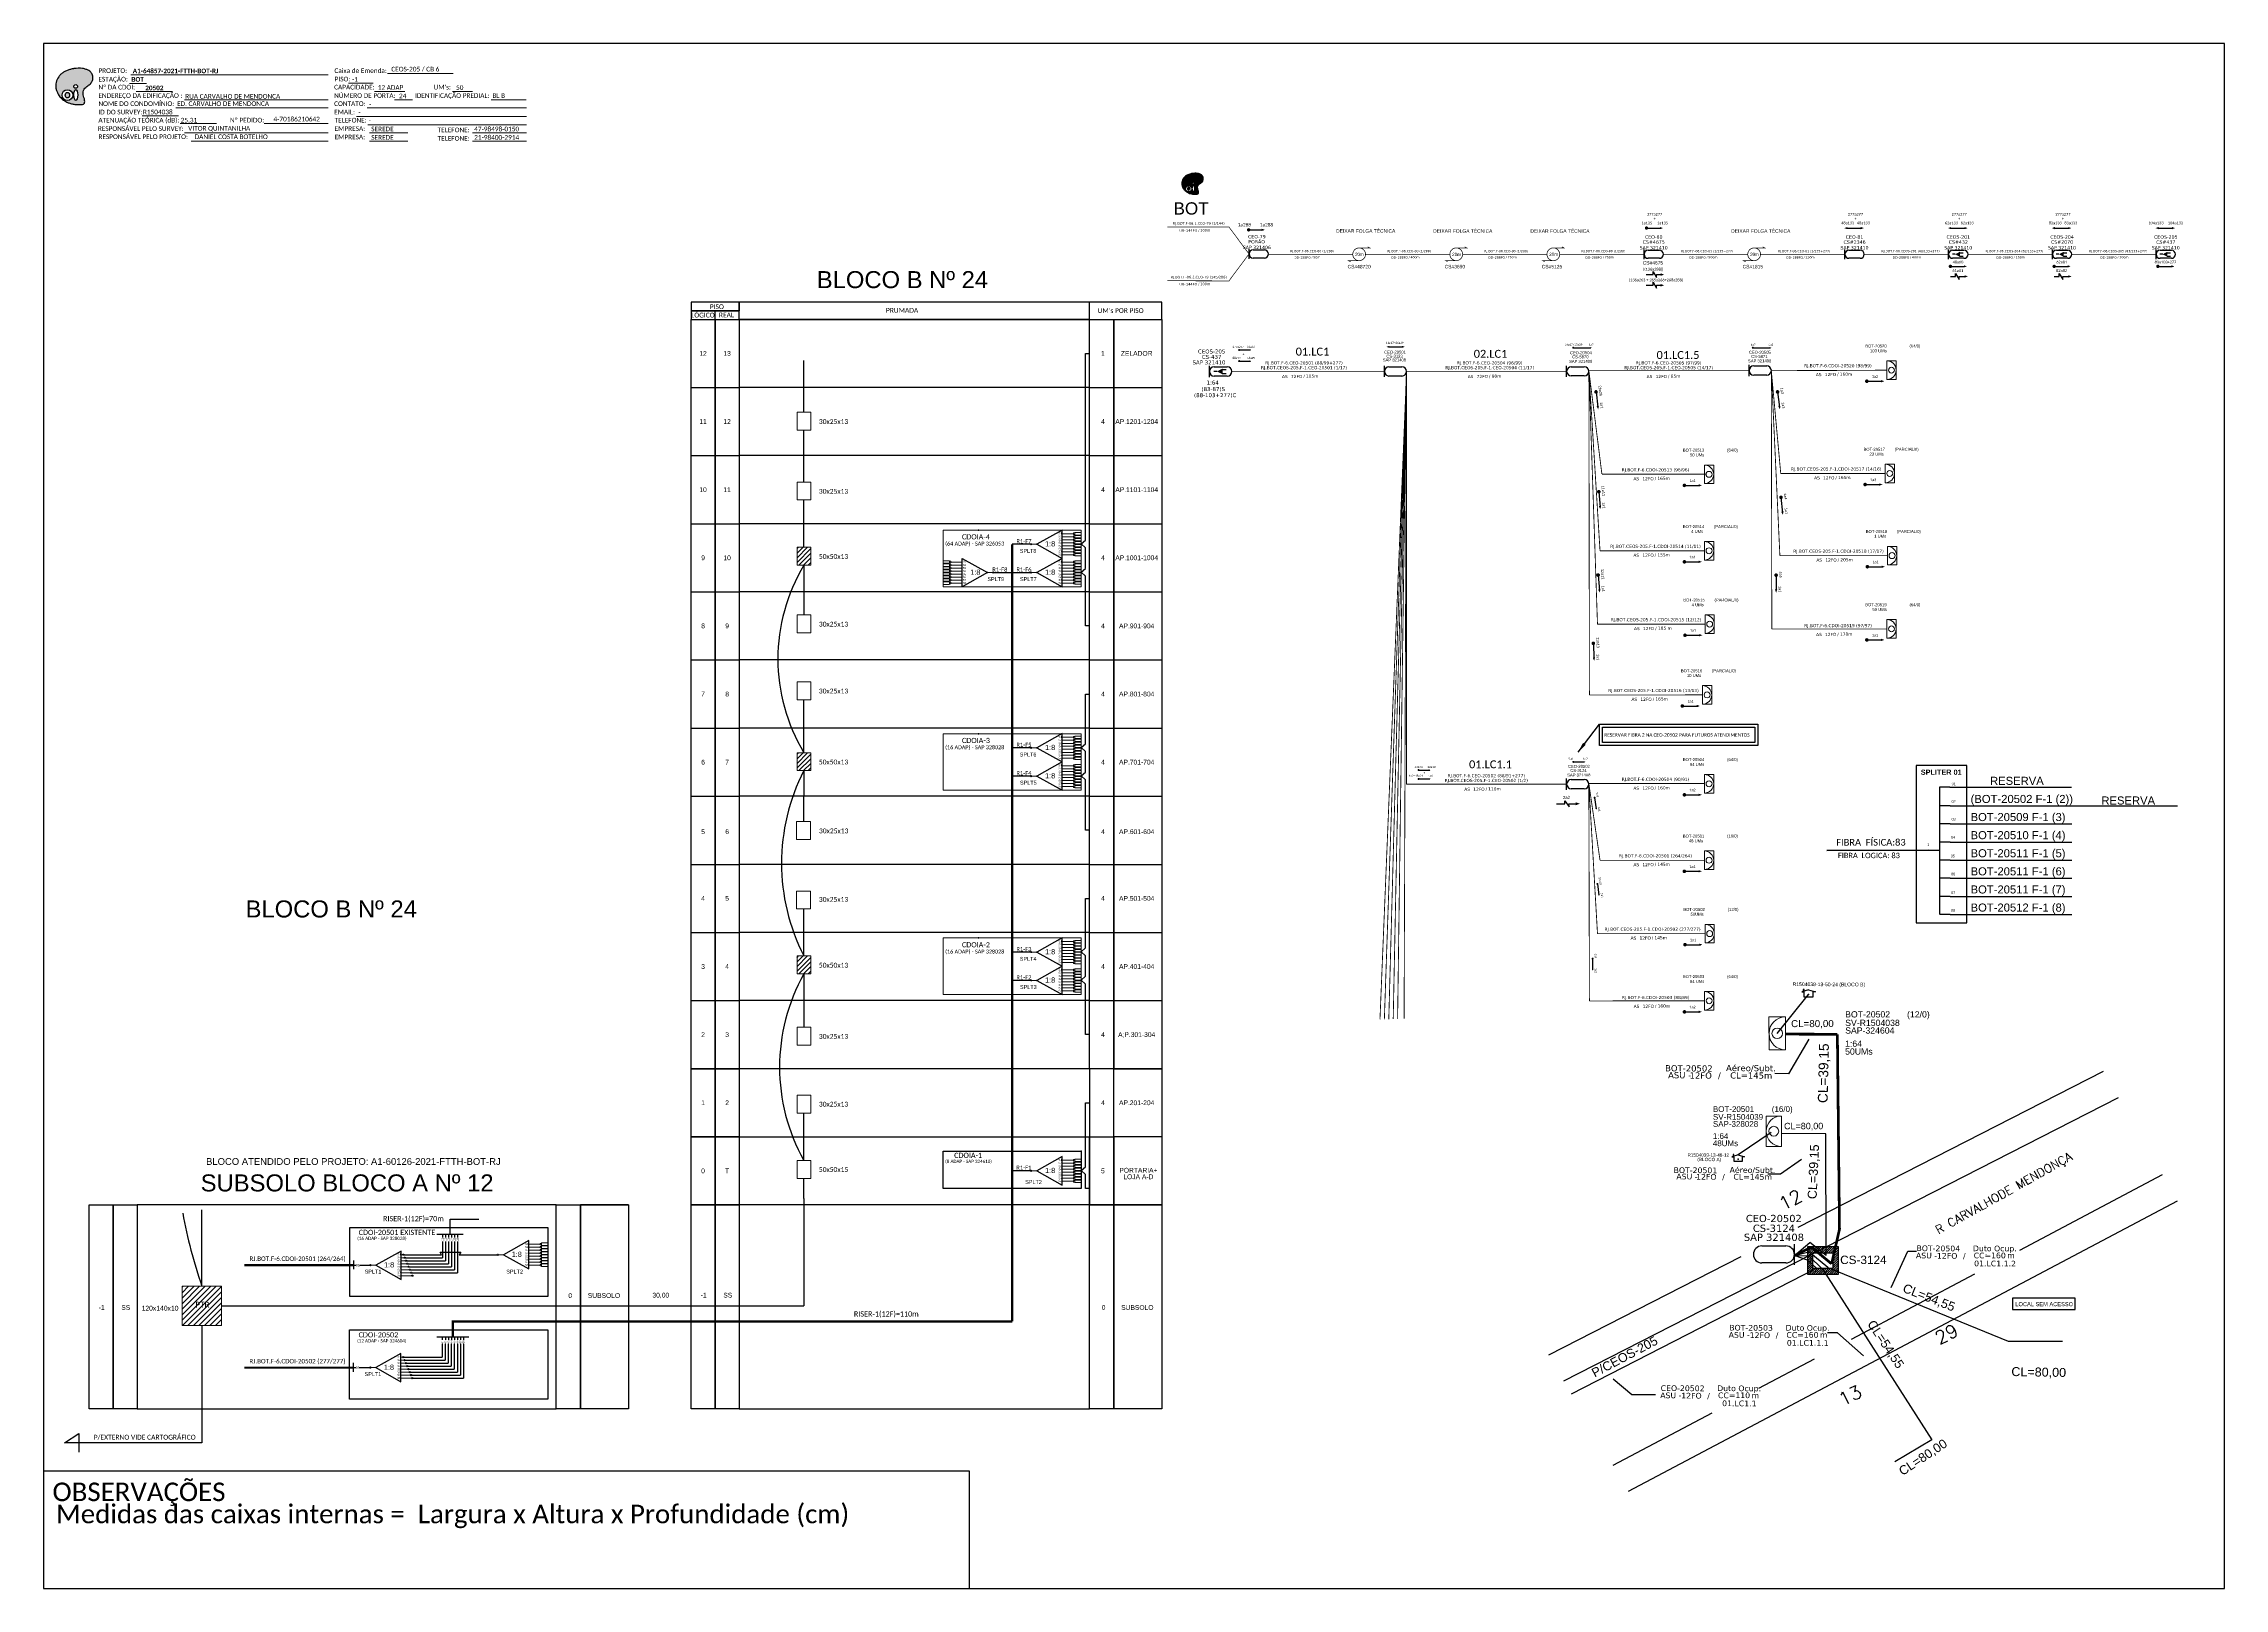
# Paper-space layout 'CDOI-20502' of a CAD drawing. Header units: inches, sheet in millimetres. Extents: x 3595 to 4434, y 1528 to 2122.
# The model-space entities are those that its viewports show. They can reach past a viewport. Long polylines and large blocks are cut down to what shows.
import ezdxf
from ezdxf.enums import TextEntityAlignment as Align

# ---------------------------------------------------------------- set-up
doc = ezdxf.new("R2010")
doc.units = ezdxf.units.IN
doc.header["$MEASUREMENT"] = 0
for name, color, linetype in [('10.1-Caixas Subterrâneas', 5, 'Continuous'), ('20.4-CEO', 1, 'Continuous'), ('20.4-CEOS', 1, 'Continuous'), ('20.5-CABO AÉREO', 1, 'Continuous'), ('20.5-CEO', 1, 'Continuous'), ('CAP a instalar', 1, 'Continuous'), ('CEO', 1, 'Continuous'), ('cerco área', 2, 'Continuous'), ('DROP DE CLIENTE', 140, 'Continuous'), ('label_cabos', 7, 'Continuous'), ('Meio Fio', 7, 'Continuous'), ('Metragem', 92, 'Continuous'), ('ml', 1, 'Continuous'), ('MUB', 252, 'Continuous'), ('SETA', 7, 'Continuous'), ('Surveys Casinhas', 7, 'Continuous'), ('Surveys legendas', 7, 'Continuous')]:
    doc.layers.add(name, color=color, linetype=linetype)
for name, color, linetype, lineweight in [("20.0-LEGENDA DOS CDO'S", 1, 'Continuous', 0), ('20.1-CDO_INTERIOR', 1, 'Continuous', 0), ('20.2-CDO_POSTE', 1, 'Continuous', 5), ('40.1-ETIQUETAS', 1, 'Continuous', 20)]:
    doc.layers.add(name, color=color, linetype=linetype, lineweight=lineweight)
doc.styles.add('ARIAL', font='arial.ttf')
doc.styles.add('MtXpl_Calibri', font='calibri.ttf')
doc.styles.add('ROMANS', font='ROMANS.SHX', dxfattribs={"height": 2.5})
doc.styles.add('siredit', font='verdana.ttf')
doc.styles.get("Standard").update_dxf_attribs({"font": 'arial.ttf'})
doc.styles.add('WMF-Calibri0', font='calibri.ttf')
doc.styles.add('WMF-Calibri1', font='calibrib.ttf')
doc.linetypes.add('FENCELINE1', pattern='A,0.25,-0.1,[133,ltypeshp.shx,S=0.1,R=0,X=-0.1,Y=0],-0.1,1', length=1.45)
doc.dimstyles.get("Standard").update_dxf_attribs({"dimtxt": 0.18, "dimasz": 0.18, "dimexe": 0.18, "dimexo": 0.0625, "dimgap": 0.09, "dimtad": 0, "dimtih": 1, "dimtoh": 1, "dimdec": 4, "dimzin": 0, "dimdsep": 46, "dimtxsty": 'Standard', "dimcen": 0.09, "dimadec": 0, "dimazin": 0, "dimtfac": 1, "dimtdec": 4, "dimtofl": 0, "dimtmove": 0, "dimatfit": 3, "dimfxl": 0, "dimtolj": 1, "dimtzin": 0, "dimarcsym": 0})

# ---------------------------------------------------------------- blocks, each defined once
blk = doc.blocks.new('*X13')
at = {"color": 0, "linetype": 'Continuous'}
for p, q in [((-1.25, 0.34099), (-0.49099, 1.1)), ((-1.25, 0.517767), (-0.667767, 1.1)), ((-1.25, 0.694544), (-0.844544, 1.1)), ((-1.25, 0.87132), (-1.02132, 1.1)), ((-1.25, 1.048097), (-1.198097, 1.1)), ((-1.25, 0.164214), (-0.8035, 0.610714)), ((-1.25, -0.012563), (-0.8035, 0.433937)), ((-1.25, -0.18934), (-0.8035, 0.25716)), ((-1.25, -0.366117), (-0.8035, 0.080383)), ((-0.789214, 0.625), (-0.314214, 1.1)), ((-0.612437, 0.625), (-0.137437, 1.1)), ((-0.43566, 0.625), (0.03934, 1.1)), ((-0.258883, 0.625), (0.216117, 1.1)), ((-0.082107, 0.625), (0.392893, 1.1)), ((0.09467, 0.625), (0.56967, 1.1)), ((0.271447, 0.625), (0.746447, 1.1)), ((0.448223, 0.625), (0.923223, 1.1)), ((0.625, 0.625), (1.1, 1.1)), ((0.801777, 0.625), (1.25, 1.073223)), ((0.8035, 0.449947), (1.25, 0.896447)), ((0.8035, 0.27317), (1.25, 0.71967)), ((0.8035, 0.096393), (1.25, 0.542893)), ((0.8035, -0.080383), (1.25, 0.366117)), ((0.8035, -0.25716), (1.25, 0.18934)), ((0.8035, -0.433937), (1.25, 0.012563)), ((-1.25, -0.542893), (-0.8035, -0.096393)), ((-1.25, -0.71967), (-0.8035, -0.27317)), ((-1.25, -0.896447), (-0.8035, -0.449947)), ((-1.25, -1.073223), (-0.801777, -0.625)), ((-1.1, -1.1), (-0.625, -0.625)), ((-0.923223, -1.1), (-0.448223, -0.625)), ((-0.746447, -1.1), (-0.271447, -0.625)), ((-0.56967, -1.1), (-0.09467, -0.625)), ((-0.392893, -1.1), (0.082107, -0.625)), ((-0.216117, -1.1), (0.258883, -0.625)), ((-0.03934, -1.1), (0.43566, -0.625)), ((0.137437, -1.1), (0.612437, -0.625)), ((0.314214, -1.1), (0.789214, -0.625)), ((0.49099, -1.1), (1.25, -0.34099)), ((0.667767, -1.1), (1.25, -0.517767)), ((0.8035, -0.610714), (1.25, -0.164214)), ((0.844544, -1.1), (1.25, -0.694544)), ((1.02132, -1.1), (1.25, -0.87132)), ((1.198097, -1.1), (1.25, -1.048097))]:
    blk.add_line(p, q, dxfattribs=at)
blk = doc.blocks.new('MANHOLE_MQ')
at = {"color": 0, "linetype": 'Continuous'}
for p, q in [((0.00000623, 0.00000569), (-0.00000627, 0.00000569)), ((-0.00000627, 0.00000569), (-0.00000627, -0.00000531)), ((-0.00000404, 0.00000331), (0.00000399, 0.00000331)), ((-0.00000404, -0.00000294), (-0.00000404, 0.00000331)), ((0.00000399, 0.00000331), (0.00000399, -0.00000294)), ((0.00000623, -0.00000531), (0.00000623, 0.00000569)), ((-0.00000627, -0.00000531), (0.00000623, -0.00000531)), ((0.00000399, -0.00000294), (-0.00000404, -0.00000294)), ((0.00000399, -0.00000294), (0.00000399, -0.00000294))]:
    blk.add_line(p, q, dxfattribs=at)
at = {"color": 0, "linetype": 'Continuous', "xscale": 5e-06, "yscale": 5e-06, "zscale": 1e-05}
blk.add_blockref('*X13', (-0.00000002, 0.00000019), dxfattribs=at)
blk = doc.blocks.new('LEGENDA DOS CABOS')
at = {"layer": 'label_cabos', "color": 0, "style": 'siredit'}
for tag, p in [('TIPO_CABO', (2.74, 0.52)), ('ID', (4.24, 1.63)), ('CABO', (6.16, 0.47)), ('/', (9.19, 0.47)), ('METROS', (14.36, 0.47)), ('XX', (14.31, 1.67))]:
    blk.add_attdef(tag, text='', height=1, rotation=359.69, dxfattribs=at).set_placement(p, align=Align.MIDDLE_CENTER)
blk = doc.blocks.new('SURVEY_SURVEY')
at = {"layer": 'Surveys Casinhas'}
for p, q in [((0, 0.000019), (-0.0000189, 0.0000135)), ((-0.0000189, 0.0000135), (-0.0000129, 0.0000135)), ((-0.0000129, 0), (-0.0000129, 0.0000135)), ((0.0000129, 0), (-0.0000129, 0)), ((0, 0.000019), (0.0000189, 0.0000135)), ((0.0000126, 0.0000198), (0.0000146, 0.0000198)), ((0.0000126, 0.0000154), (0.0000126, 0.0000198)), ((0.0000189, 0.0000135), (0.0000129, 0.0000135)), ((0.0000129, 0.0000135), (0.0000129, 0)), ((0.0000146, 0.0000198), (0.0000146, 0.0000148))]:
    blk.add_line(p, q, dxfattribs=at)
blk.add_point((0, 0.0000067), dxfattribs=at)
blk = doc.blocks.new('Inst CB DT OCUP CFOA-SM-ASU-120-S-12')
at = {"layer": 'label_cabos', "color": 0, "style": 'siredit'}
for tag, flags, p in [('ID_ATIVIDADE', 3, (1.31, 2.67)), ('FATOR', 1, (11.56, 2.55))]:
    blk.add_attdef(tag, text='', height=1, rotation=359.69, dxfattribs=dict(at, flags=flags)).set_placement(p, align=Align.MIDDLE_CENTER)
for tag, p in [('TIPO_CABO', (1.26, 0)), ('DESTINO_CABO', (3.13, 1.26)), ('CABO', (4.69, -0.05)), ('/', (7.71, -0.05)), ('LANCE', (10.91, 0)), ('TIPO_CABO', (13.11, 1.24)), ('UND', (15.96, 0)), ('FID', (13.15, -1.41))]:
    blk.add_attdef(tag, text='', height=1, rotation=359.69, dxfattribs=at).set_placement(p, align=Align.MIDDLE_CENTER)
blk.add_attdef('QTDE', (12.43, -0.47), '', height=1, rotation=359.69, dxfattribs=at)
blk = doc.blocks.new('OI')
h = blk.add_hatch(color=40)
edge = h.paths.add_edge_path()
edge.add_spline(control_points=[(4.35, -0.67), (3.92, -0.99), (3.26, -1.5), (2.81, -2.59), (2.9, -3.5), (3.06, -4.27), (3.31, -4.85), (3.37, -5.39), (3.4, -5.88), (3.2, -6.4), (2.54, -6.61), (1.65, -6.63), (0.55, -6.67), (-0.56, -6.42), (-1.61, -6.14), (-2.77, -5.61), (-3.92, -4.77), (-4.89, -3.7), (-5.34, -2.65), (-5.6, -1.94), (-5.85, -0.96), (-5.71, 0.47), (-5.1, 2.02), (-4.14, 3.02), (-3.3, 3.61), (-2.37, 4.16), (-1.36, 4.44), (-0.56, 4.7), (0.79, 4.85), (2.24, 4.97), (3.79, 4.57), (4.67, 4.21), (5.44, 3.65), (5.76, 2.99), (6.03, 2.21), (6.01, 1.46), (5.72, 0.64), (5.31, 0.08), (4.88, -0.38), (4.51, -0.55), (4.35, -0.67)], knot_values=[0, 0, 0, 0, 1.60434, 2.417191, 3.427595, 4.282808, 4.776746, 5.304182, 5.888771, 6.258406, 6.858137, 7.79129, 8.986195, 10.124242, 11.187857, 12.242908, 13.953784, 15.414161, 16.515391, 17.349188, 17.675853, 19.552021, 21.515531, 22.568638, 23.63245, 24.621084, 25.782718, 26.745347, 27.142653, 29.870543, 31.004649, 31.921532, 32.709589, 33.801391, 34.042471, 35.192333, 35.971461, 36.628871, 37.254359, 37.836911, 37.836911, 37.836911, 37.836911], degree=3, periodic=0)
h.paths.add_polyline_path([(1.13, -0.87, -1), (-0.04, -0.87, -1)], flags=16)
edge = h.paths.add_edge_path(flags=16)
edge.add_ellipse((0.56, -3.59), major_axis=(-0.02, 1.71), ratio=0.361305, start_angle=0, end_angle=360)
h.paths.add_polyline_path([(-0.36, -3.62, -1), (-3.8, -3.62, -1)], flags=16)
edge = h.paths.add_edge_path(flags=0)
edge.add_ellipse((-2.08, -3.62), major_axis=(0, 0.885), ratio=0.758294, start_angle=0, end_angle=360)
at = {"color": 40}
for centre, radius in [((-2.08, -3.62), 1.72), ((0.54, -0.87), 0.587)]:
    blk.add_circle(centre, radius, dxfattribs=at)
blk.add_ellipse((-2.08, -3.62), major_axis=(0, 0.885), ratio=0.758294, start_param=-3.141592653589792, end_param=3.141592653589792, dxfattribs=at)
blk.add_ellipse((0.56, -3.59), major_axis=(-0.02, 1.71), ratio=0.361305, dxfattribs=at)
at = {"color": 40, "start_tangent": (-0.800898, -0.598801), "end_tangent": (-0.800898, -0.598801)}
blk.add_spline([(4.35, -0.67), (3.2, -1.78), (2.9, -2.54), (2.92, -3.55), (3.12, -4.38), (3.28, -4.85), (3.37, -5.37), (3.35, -5.95), (3.2, -6.29), (2.66, -6.55), (1.73, -6.63), (0.54, -6.62), (-0.58, -6.41), (-1.6, -6.11), (-2.56, -5.67), (-3.95, -4.67), (-4.89, -3.56), (-5.37, -2.56), (-5.64, -1.78), (-5.72, -1.46), (-5.63, 0.42), (-4.84, 2.22), (-4.13, 2.99), (-3.27, 3.62), (-2.4, 4.09), (-1.3, 4.47), (-0.37, 4.72), (0.02, 4.77), (2.75, 4.8), (3.85, 4.53), (4.69, 4.16), (5.31, 3.68), (5.85, 2.73), (5.93, 2.5), (5.94, 1.35), (5.67, 0.62), (5.29, 0.08), (4.84, -0.36), (4.35, -0.67)], degree=3, dxfattribs=at)
blk = doc.blocks.new('ETIQUETA_RS5F')
at = {"layer": '40.1-ETIQUETAS', "color": 0, "style": 'siredit'}
blk.add_text('/', height=1.5, dxfattribs=at).set_placement((1.5, -2), align=Align.MIDDLE_RIGHT)
for tag, p in [('ETIQUETA_R_SECUNDARIA', (1.2, 2.1)), ('ETIQUETA_R_PRIMARIA', (1.2, 4.1)), ('F_ATIVAS/F_MORTAS', (1.1, -4.2))]:
    blk.add_attdef(tag, text='', height=1.5, dxfattribs=at).set_placement(p, align=Align.MIDDLE_CENTER)
for tag, p in [('TIPO_CABO', (-6.6, -2.1)), ('CAP_CABO', (0.4, -2.1))]:
    blk.add_attdef(tag, text='', height=1.5, dxfattribs=at).set_placement(p, align=Align.MIDDLE_RIGHT)
for tag, p in [('FUSÃO_1', (0.8, -8.4)), ('FUSÃO_2', (0.8, -10.6)), ('FUSÃO_3', (0.8, -12.9)), ('FUSÃO_4', (0.8, -15.1)), ('FUSÃO_5', (0.8, -17.2))]:
    blk.add_attdef(tag, text='', height=1.5, dxfattribs=at).set_placement(p, align=Align.CENTER)
blk.add_attdef('METROS', text='', height=1.5, dxfattribs=at).set_placement((2.1, -2), align=Align.MIDDLE_LEFT)
blk = doc.blocks.new('CDOI_INT')
at = {"layer": '20.1-CDO_INTERIOR', "color": 0, "lineweight": 18}
blk.add_lwpolyline([(4.25, -4.25), (4.25, 4.25), (0, 4.25), (0, -4.25)], close=True, dxfattribs=at)
blk.add_circle((2.12, 0), 1.36, dxfattribs=at)
blk.add_arc((0, 0), 4.25, 270, 90, dxfattribs=at)
at = {"layer": "20.0-LEGENDA DOS CDO'S", "color": 0, "style": 'ARIAL'}
for tag, p in [('CDO_N', (-0.08, 10.38)), ('SPLITER_1', (21.18, 10.38)), ('SPLITER_2', (21.19, 8.68)), ('SAP', (-0.08, 6.23)), ('SURVEY', (-0.08, 8.2)), ('1:XX', (5.94, -2.22)), ('UMS', (5.94, -4.24))]:
    blk.add_attdef(tag, p, '', height=1.36, dxfattribs=at)
blk.add_attdef('FIBRAS_UTILIZADAS', text='', height=1.36, dxfattribs=at).set_placement((15.34, 10.38), align=Align.CENTER)
blk = doc.blocks.new('CDOE-TEXTO PADRÃO')
at = {"layer": "20.0-LEGENDA DOS CDO'S", "color": 0, "style": 'ARIAL'}
for tag, p in [('CDO_N', (0.5, 7.4)), ('CORDOALHA', (0.5, 4.3)), ('SAP', (0.5, 1.7)), ('SPLITER_1', (0.6, -0.9)), ('SPLITER_2', (0.6, -3.5)), ('(XX-XX_F)S', (0.5, -8.3)), ('(XX-XX_L)S', (0.5, -10.8)), ('UMS', (0.5, -13.1))]:
    blk.add_attdef(tag, p, '', height=1.7, rotation=0.118, dxfattribs=at)
blk.add_attdef('FIBRAS_UTILIZADAS', text='', height=1.7, rotation=0.118, dxfattribs=at).set_placement((19.8, 7.4), align=Align.CENTER)
blk = doc.blocks.new('LEG_64ADAP_ESQ')
blk.add_point((0, 0))
at = {"color": 1, "style": 'WMF-Calibri0', "flags": 4}
blk.add_attdef('MODELO', text='', height=1.5, dxfattribs=at).set_placement((-1.47, -5.97), align=Align.CENTER)
blk.add_attdef('CDO', (-4.08, -3.61), '', height=2, dxfattribs=at)
blk = doc.blocks.new('SPLITTER_')
blk.add_point((0, 0))
at = {"style": 'ARIAL', "flags": 4}
blk.add_attdef('SPLT', (0, -3.26), '', height=1.5, dxfattribs=at)
blk = doc.blocks.new('SPLT_1-8_DIV_DIR')
h = blk.add_hatch(color=3)
h.dxf.hatch_style = 1
edge = h.paths.add_edge_path()
edge.add_arc((12.77, 4.04), 0.242, 0, 360)
h = blk.add_hatch(color=3)
h.dxf.hatch_style = 1
edge = h.paths.add_edge_path()
edge.add_arc((13.27, 2.88), 0.242, 0, 360)
h = blk.add_hatch(color=3)
h.dxf.hatch_style = 1
edge = h.paths.add_edge_path()
edge.add_arc((13.77, 1.73), 0.242, 0, 360)
h = blk.add_hatch(color=3)
h.dxf.hatch_style = 1
edge = h.paths.add_edge_path()
edge.add_arc((14.27, 0.58), 0.242, 0, 360)
h = blk.add_hatch(color=3)
h.dxf.hatch_style = 1
edge = h.paths.add_edge_path()
edge.add_arc((14.77, -0.58), 0.242, 0, 360)
h = blk.add_hatch(color=3)
h.dxf.hatch_style = 1
edge = h.paths.add_edge_path()
edge.add_arc((15.27, -1.73), 0.242, 0, 360)
h = blk.add_hatch(color=3)
h.dxf.hatch_style = 1
edge = h.paths.add_edge_path()
edge.add_arc((15.77, -2.88), 0.242, 0, 360)
h = blk.add_hatch(color=3)
h.dxf.hatch_style = 1
edge = h.paths.add_edge_path()
edge.add_arc((16.27, -4.04), 0.242, 0, 360)
at = {"color": 1, "lineweight": 0}
blk.add_lwpolyline([(2.22, 0), (0, 0)], dxfattribs=at)
at = {"color": 1}
blk.add_lwpolyline([(11.89, 5.45), (2.22, 0), (11.89, -5.45), (11.89, 5.45)], dxfattribs=at)
at = {"color": 7, "lineweight": 0}
for points in [[(12.77, 4.04), (11.89, 4.04)], [(11.89, 2.88), (13.27, 2.88)], [(11.89, 1.73), (13.77, 1.73)], [(11.89, 0.58), (14.27, 0.58)], [(11.89, -0.58), (14.77, -0.58)], [(11.89, -1.73), (15.27, -1.73)], [(11.89, -2.88), (15.77, -2.88)], [(11.89, -4.04), (16.27, -4.04)]]:
    blk.add_lwpolyline(points, dxfattribs=at)
at = {"color": 3}
for centre in [(12.77, 4.04), (13.27, 2.88), (13.77, 1.73), (14.27, 0.58), (14.77, -0.58), (15.27, -1.73), (15.77, -2.88), (16.27, -4.04)]:
    blk.add_circle(centre, 0.242, dxfattribs=at)
at = {"color": 1, "style": 'ARIAL'}
for s, height, p in [('1:8', 2, (5.35, -0.85)), ('S1', 0.75, (10.52, 3.77)), ('S2', 0.75, (10.52, 2.58)), ('S3', 0.75, (10.52, 1.37)), ('S4', 0.75, (10.52, 0.19)), ('S5', 0.75, (10.52, -1.02)), ('S6', 0.75, (10.52, -2.14)), ('S7', 0.75, (10.52, -3.24)), ('S8', 0.75, (10.52, -4.36))]:
    blk.add_text(s, height=height, dxfattribs=at).set_placement(p)
blk = doc.blocks.new('A$C415C251F')
at = {"color": 3}
blk.add_point((0, 0), dxfattribs=at)
blk = doc.blocks.new('SPLT_1-8_SC-APC')
at = {"color": 1, "lineweight": 0}
blk.add_lwpolyline([(-17.04, -7.55), (-19.26, -7.55)], dxfattribs=at)
at = {"color": 1}
blk.add_lwpolyline([(-7.37, -2.1), (-17.04, -7.55), (-7.37, -13), (-7.37, -2.1)], dxfattribs=at)
at = {"color": 3, "lineweight": 0}
for points in [[(-2.99, -3.51), (-7.37, -3.51)], [(-7.37, -4.66), (-2.99, -4.66)], [(-7.37, -5.82), (-2.99, -5.82)], [(-7.37, -6.97), (-2.99, -6.97)], [(-7.37, -8.12), (-2.99, -8.12)], [(-2.41, -3.02), (-2.41, -4)], [(-2.41, -3.02), (0, -3.02)], [(-2.41, -4), (0, -4)], [(-2.41, -4.17), (-2.41, -5.16)], [(-2.41, -4.17), (0, -4.17)], [(-2.41, -5.16), (0, -5.16)], [(-2.41, -5.32), (-2.41, -6.31)], [(-2.41, -5.32), (0, -5.32)], [(-2.41, -6.31), (0, -6.31)], [(-2.41, -6.48), (-2.41, -7.46)], [(-2.41, -6.48), (0, -6.48)], [(-2.41, -7.46), (0, -7.46)], [(-2.41, -7.63), (-2.41, -8.62)], [(-2.41, -7.63), (0, -7.63)], [(-7.37, -9.28), (-2.99, -9.28)], [(-7.37, -10.43), (-2.99, -10.43)], [(-7.37, -11.58), (-2.99, -11.58)], [(-2.41, -8.62), (0, -8.62)], [(-2.41, -8.78), (-2.41, -9.77)], [(-2.41, -8.78), (0, -8.78)], [(-2.41, -9.77), (0, -9.77)], [(-2.41, -9.94), (-2.41, -10.92)], [(-2.41, -9.94), (0, -9.94)], [(-2.41, -10.92), (0, -10.92)], [(-2.41, -11.09), (-2.41, -12.08)], [(-2.41, -11.09), (0, -11.09)], [(-2.41, -12.08), (0, -12.08)]]:
    blk.add_lwpolyline(points, dxfattribs=at)
for points in [[(-2.99, -3.22), (-2.41, -3.22), (-2.41, -3.8), (-2.99, -3.8)], [(-2.99, -4.38), (-2.41, -4.38), (-2.41, -4.95), (-2.99, -4.95)], [(-2.99, -5.53), (-2.41, -5.53), (-2.41, -6.1), (-2.99, -6.1)], [(-2.99, -6.68), (-2.41, -6.68), (-2.41, -7.26), (-2.99, -7.26)], [(-2.99, -7.84), (-2.41, -7.84), (-2.41, -8.41), (-2.99, -8.41)], [(-2.99, -8.99), (-2.41, -8.99), (-2.41, -9.56), (-2.99, -9.56)], [(-2.99, -10.14), (-2.41, -10.14), (-2.41, -10.72), (-2.99, -10.72)], [(-2.99, -11.3), (-2.41, -11.3), (-2.41, -11.87), (-2.99, -11.87)]]:
    blk.add_lwpolyline(points, close=True, dxfattribs=at)
at = {"color": 1, "style": 'ARIAL'}
for s, height, p in [('1:8', 2, (-13.91, -8.4)), ('S1', 0.75, (-8.74, -3.78)), ('S2', 0.75, (-8.74, -4.97)), ('S3', 0.75, (-8.74, -6.18)), ('S4', 0.75, (-8.74, -7.36)), ('S5', 0.75, (-8.74, -8.57)), ('S6', 0.75, (-8.74, -9.69)), ('S7', 0.75, (-8.74, -10.78)), ('S8', 0.75, (-8.74, -11.9))]:
    blk.add_text(s, height=height, dxfattribs=at).set_placement(p)

msp = doc.modelspace()

# ---------------------------------------------------------------- hatches: boundary and pattern name
h = msp.add_hatch(color=3)
h.dxf.hatch_style = 1
edge = h.paths.add_edge_path()
edge.add_arc((27493.19, 294152.5), 0.205, 0, 360)
h = msp.add_hatch()
h.set_pattern_fill('ANSI31', color=1, scale=10)
h.set_pattern_definition([(45, (15215.6177, 292368.357), (-0.88388348, 0.88388348), [])])
h.paths.add_polyline_path([(27408.44, 294151.35), (27403.14, 294151.35), (27403.14, 294144.45), (27408.44, 294144.45)])
h = msp.add_hatch(color=3)
h.dxf.hatch_style = 1
edge = h.paths.add_edge_path()
edge.add_arc((27478.58, 294141.6), 0.205, 0, 360)
h = msp.add_hatch(color=3)
h.dxf.hatch_style = 1
edge = h.paths.add_edge_path()
edge.add_arc((27493.19, 294141.6), 0.205, 0, 360)
h = msp.add_hatch()
h.set_pattern_fill('ANSI31', color=1, scale=10)
h.set_pattern_definition([(45, (15215.6177, 292289.3297), (-0.88388348, 0.88388348), [])])
h.paths.add_polyline_path([(27408.44, 294072.32), (27403.14, 294072.32), (27403.14, 294065.43), (27408.44, 294065.43)])
h = msp.add_hatch(color=3)
h.dxf.hatch_style = 1
edge = h.paths.add_edge_path()
edge.add_arc((27493.19, 294074.2), 0.205, 0, 360)
h = msp.add_hatch(color=3)
h.dxf.hatch_style = 1
edge = h.paths.add_edge_path()
edge.add_arc((27493.19, 294063.31), 0.205, 0, 360)
h = msp.add_hatch()
h.set_pattern_fill('ANSI31', color=1, scale=10)
h.set_pattern_definition([(45, (15215.6177, 292211.1832), (-0.88388348, 0.88388348), [])])
h.paths.add_polyline_path([(27408.44, 293994.18), (27403.14, 293994.18), (27403.14, 293987.28), (27408.44, 293987.28)])
h = msp.add_hatch(color=3)
h.dxf.hatch_style = 1
edge = h.paths.add_edge_path()
edge.add_arc((27493.19, 293995.65), 0.205, 0, 360)
h = msp.add_hatch(color=3)
h.dxf.hatch_style = 1
edge = h.paths.add_edge_path()
edge.add_arc((27493.19, 293984.76), 0.205, 0, 360)
h = msp.add_hatch(color=3)
h.dxf.hatch_style = 1
edge = h.paths.add_edge_path()
edge.add_arc((27493.18, 293911.55), 0.205, 0, 360)
h = msp.add_hatch(color=0)
h.dxf.hatch_style = 1
edge = h.paths.add_edge_path()
edge.add_arc((27239.11, 293875.27), 0.256, 0, 360)
h = msp.add_hatch(color=0)
h.dxf.hatch_style = 1
edge = h.paths.add_edge_path()
edge.add_arc((27251.75, 293879.3), 0.242, 0, 360)
h = msp.add_hatch(color=0)
h.dxf.hatch_style = 1
edge = h.paths.add_edge_path()
edge.add_arc((27252.25, 293878.15), 0.242, 0, 360)
h = msp.add_hatch(color=0)
h.dxf.hatch_style = 1
edge = h.paths.add_edge_path()
edge.add_arc((27252.75, 293877), 0.242, 0, 360)
h = msp.add_hatch(color=0)
h.dxf.hatch_style = 1
edge = h.paths.add_edge_path()
edge.add_arc((27253.25, 293875.84), 0.242, 0, 360)
h = msp.add_hatch(color=0)
h.dxf.hatch_style = 1
edge = h.paths.add_edge_path()
edge.add_arc((27253.75, 293874.69), 0.242, 0, 360)
h = msp.add_hatch(color=0)
h.dxf.hatch_style = 1
edge = h.paths.add_edge_path()
edge.add_arc((27288.09, 293879.3), 0.256, 0, 360)
h = msp.add_hatch()
h.set_pattern_fill('ANSI31', color=1, scale=12, style=0)
h.set_pattern_definition([(45, (26433.1268, 293389.8975), (-1.0606602, 1.0606602), [])])
h.paths.add_polyline_path([(27181.89, 293867.16), (27166.71, 293867.16), (27166.71, 293852.02), (27181.89, 293852.02)])
h.paths.add_polyline_path([(27171.44, 293858.11), (27177.95, 293858.11), (27177.95, 293862.06), (27171.44, 293862.06)], flags=9)
h = msp.add_hatch(color=0)
h.dxf.hatch_style = 1
edge = h.paths.add_edge_path()
edge.add_arc((27254.25, 293873.54), 0.242, 0, 360)
h = msp.add_hatch(color=0)
h.dxf.hatch_style = 1
edge = h.paths.add_edge_path()
edge.add_arc((27254.75, 293872.38), 0.242, 0, 360)
h = msp.add_hatch(color=0)
h.dxf.hatch_style = 1
edge = h.paths.add_edge_path()
edge.add_arc((27255.25, 293871.23), 0.242, 0, 360)
h = msp.add_hatch(color=3)
h.dxf.hatch_style = 1
edge = h.paths.add_edge_path()
edge.add_arc((27239.07, 293835.88), 0.256, 0, 360)

# ---------------------------------------------------------------- linework, layer by layer
at = {"color": 0}
for p, q in [((27362.38, 294238.96), (27371.63, 294238.96)), ((27362.38, 294212.77), (27362.38, 294238.96)), ((27362.38, 294238.96), (27371.63, 294238.96)), ((27362.38, 294238.96), (27371.63, 294238.96)), ((27362.38, 294238.96), (27371.63, 294238.96)), ((27371.63, 294238.96), (27371.63, 294212.77)), ((27371.63, 294238.96), (27380.89, 294238.96)), ((27371.63, 294212.77), (27371.63, 294238.96)), ((27371.63, 294238.96), (27380.89, 294238.96)), ((27371.63, 294238.96), (27380.89, 294238.96)), ((27371.63, 294238.96), (27380.89, 294238.96)), ((27515.66, 294238.96), (27380.89, 294238.96)), ((27380.89, 294238.96), (27380.89, 294212.77)), ((27515.66, 294238.96), (27380.89, 294238.96)), ((27515.66, 294238.96), (27380.89, 294238.96)), ((27515.66, 294238.96), (27380.89, 294238.96)), ((27515.66, 294238.96), (27524.92, 294238.96)), ((27515.66, 294212.77), (27515.66, 294238.96)), ((27515.66, 294238.96), (27524.92, 294238.96)), ((27515.66, 294238.96), (27524.92, 294238.96)), ((27515.66, 294238.96), (27524.92, 294238.96)), ((27524.92, 294238.96), (27543.44, 294238.96)), ((27524.92, 294212.77), (27524.92, 294238.96)), ((27524.92, 294238.96), (27524.92, 294212.77)), ((27524.92, 294238.96), (27543.44, 294238.96)), ((27524.92, 294238.96), (27543.44, 294238.96)), ((27524.92, 294238.96), (27543.44, 294238.96)), ((27543.44, 294238.96), (27543.44, 294212.77)), ((27362.38, 294212.77), (27371.63, 294212.77)), ((27362.38, 294186.57), (27362.38, 294212.77)), ((27362.38, 294212.77), (27371.63, 294212.77)), ((27362.38, 294212.77), (27371.63, 294212.77)), ((27362.38, 294212.77), (27371.63, 294212.77)), ((27371.63, 294212.77), (27371.63, 294186.57)), ((27371.63, 294212.77), (27380.89, 294212.77)), ((27371.63, 294186.57), (27371.63, 294212.77)), ((27371.63, 294212.77), (27380.89, 294212.77)), ((27371.63, 294212.77), (27380.89, 294212.77)), ((27371.63, 294212.77), (27380.89, 294212.77)), ((27515.66, 294212.77), (27380.89, 294212.77)), ((27380.89, 294212.77), (27380.89, 294186.57)), ((27515.66, 294212.77), (27380.89, 294212.77)), ((27515.66, 294212.77), (27380.89, 294212.77)), ((27515.66, 294212.77), (27380.89, 294212.77)), ((27515.66, 294212.77), (27524.92, 294212.77)), ((27515.66, 294186.57), (27515.66, 294212.77)), ((27515.66, 294212.77), (27524.92, 294212.77)), ((27515.66, 294212.77), (27524.92, 294212.77)), ((27515.66, 294212.77), (27524.92, 294212.77)), ((27524.92, 294212.77), (27543.44, 294212.77)), ((27524.92, 294186.57), (27524.92, 294212.77)), ((27524.92, 294212.77), (27524.92, 294186.57)), ((27524.92, 294212.77), (27543.44, 294212.77)), ((27524.92, 294212.77), (27543.44, 294212.77)), ((27524.92, 294212.77), (27543.44, 294212.77)), ((27543.44, 294212.77), (27543.44, 294186.57)), ((27362.38, 294186.57), (27371.63, 294186.57)), ((27362.38, 294160.38), (27362.38, 294186.57)), ((27371.63, 294186.57), (27371.63, 294160.38)), ((27371.63, 294186.57), (27380.89, 294186.57)), ((27371.63, 294160.38), (27371.63, 294186.57)), ((27515.66, 294186.57), (27380.89, 294186.57)), ((27380.89, 294186.57), (27380.89, 294160.38)), ((27515.66, 294186.57), (27524.92, 294186.57)), ((27515.66, 294160.38), (27515.66, 294186.57)), ((27524.92, 294186.57), (27543.44, 294186.57)), ((27524.92, 294160.38), (27524.92, 294186.57)), ((27524.92, 294186.57), (27524.92, 294160.38)), ((27543.44, 294186.57), (27543.44, 294160.38)), ((27362.38, 294160.38), (27371.63, 294160.38)), ((27362.38, 294134.18), (27362.38, 294160.38)), ((27371.63, 294160.38), (27371.63, 294134.18)), ((27371.63, 294160.38), (27380.89, 294160.38)), ((27371.63, 294134.18), (27371.63, 294160.38)), ((27515.66, 294160.38), (27380.89, 294160.38)), ((27380.89, 294160.38), (27380.89, 294134.18)), ((27515.66, 294160.38), (27524.92, 294160.38)), ((27515.66, 294134.18), (27515.66, 294160.38)), ((27524.92, 294160.38), (27543.44, 294160.38)), ((27524.92, 294134.18), (27524.92, 294160.38)), ((27524.92, 294160.38), (27524.92, 294134.18)), ((27543.44, 294160.38), (27543.44, 294134.18)), ((27362.38, 294134.18), (27371.63, 294134.18)), ((27362.38, 294107.99), (27362.38, 294134.18)), ((27371.63, 294134.18), (27371.63, 294107.99)), ((27371.63, 294134.18), (27380.89, 294134.18)), ((27371.63, 294107.99), (27371.63, 294134.18)), ((27515.66, 294134.18), (27380.89, 294134.18)), ((27380.89, 294134.18), (27380.89, 294107.99)), ((27515.66, 294134.18), (27524.92, 294134.18)), ((27515.66, 294107.99), (27515.66, 294134.18)), ((27524.92, 294134.18), (27543.44, 294134.18)), ((27524.92, 294107.99), (27524.92, 294134.18)), ((27524.92, 294134.18), (27524.92, 294107.99)), ((27543.44, 294134.18), (27543.44, 294107.99)), ((27362.38, 294107.99), (27371.63, 294107.99)), ((27362.38, 294081.79), (27362.38, 294107.99)), ((27371.63, 294107.99), (27371.63, 294081.79)), ((27371.63, 294107.99), (27380.89, 294107.99)), ((27371.63, 294081.79), (27371.63, 294107.99)), ((27515.66, 294107.99), (27380.89, 294107.99)), ((27380.89, 294107.99), (27380.89, 294081.79)), ((27515.66, 294107.99), (27524.92, 294107.99)), ((27515.66, 294081.79), (27515.66, 294107.99)), ((27524.92, 294107.99), (27543.44, 294107.99)), ((27524.92, 294081.79), (27524.92, 294107.99)), ((27524.92, 294107.99), (27524.92, 294081.79)), ((27543.44, 294107.99), (27543.44, 294081.79)), ((27362.38, 294081.79), (27371.63, 294081.79)), ((27362.38, 294055.6), (27362.38, 294081.79)), ((27371.63, 294081.79), (27371.63, 294055.6)), ((27371.63, 294081.79), (27380.89, 294081.79)), ((27371.63, 294055.6), (27371.63, 294081.79)), ((27515.66, 294081.79), (27380.89, 294081.79)), ((27380.89, 294081.79), (27380.89, 294055.6)), ((27515.66, 294081.79), (27524.92, 294081.79)), ((27515.66, 294055.6), (27515.66, 294081.79)), ((27524.92, 294081.79), (27543.44, 294081.79)), ((27524.92, 294055.6), (27524.92, 294081.79)), ((27524.92, 294081.79), (27524.92, 294055.6)), ((27543.44, 294081.79), (27543.44, 294055.6)), ((27362.38, 294055.6), (27371.63, 294055.6)), ((27362.38, 294029.4), (27362.38, 294055.6)), ((27371.63, 294055.6), (27371.63, 294029.4)), ((27371.63, 294055.6), (27380.89, 294055.6)), ((27371.63, 294029.4), (27371.63, 294055.6)), ((27515.66, 294055.6), (27380.89, 294055.6)), ((27380.89, 294055.6), (27380.89, 294029.4)), ((27515.66, 294055.6), (27524.92, 294055.6)), ((27515.66, 294029.4), (27515.66, 294055.6)), ((27524.92, 294055.6), (27543.44, 294055.6)), ((27524.92, 294029.4), (27524.92, 294055.6)), ((27524.92, 294055.6), (27524.92, 294029.4)), ((27543.44, 294055.6), (27543.44, 294029.4)), ((27362.38, 294029.4), (27371.63, 294029.4)), ((27362.38, 294003.21), (27362.38, 294029.4)), ((27371.63, 294029.4), (27371.63, 294003.21)), ((27371.63, 294029.4), (27380.89, 294029.4)), ((27371.63, 294003.21), (27371.63, 294029.4)), ((27515.66, 294029.4), (27380.89, 294029.4)), ((27380.89, 294029.4), (27380.89, 294003.21)), ((27515.66, 294029.4), (27524.92, 294029.4)), ((27515.66, 294003.21), (27515.66, 294029.4)), ((27524.92, 294029.4), (27543.44, 294029.4)), ((27524.92, 294003.21), (27524.92, 294029.4)), ((27524.92, 294029.4), (27524.92, 294003.21)), ((27543.44, 294029.4), (27543.44, 294003.21)), ((27362.38, 294003.21), (27371.63, 294003.21)), ((27362.38, 293977.01), (27362.38, 294003.21)), ((27371.63, 294003.21), (27371.63, 293977.01)), ((27371.63, 294003.21), (27380.89, 294003.21)), ((27371.63, 293977.01), (27371.63, 294003.21)), ((27515.66, 294003.21), (27380.89, 294003.21)), ((27380.89, 294003.21), (27380.89, 293977.01)), ((27515.66, 294003.21), (27524.92, 294003.21)), ((27515.66, 293977.01), (27515.66, 294003.21)), ((27524.92, 294003.21), (27543.44, 294003.21)), ((27524.92, 293977.01), (27524.92, 294003.21)), ((27524.92, 294003.21), (27524.92, 293977.01)), ((27543.44, 294003.21), (27543.44, 293977.01)), ((27515.66, 293977.01), (27380.89, 293977.01)), ((27515.66, 293950.82), (27380.89, 293950.82)), ((27515.66, 293950.82), (27515.66, 293924.62)), ((27380.89, 293924.62), (27515.66, 293924.62)), ((27380.89, 293924.62), (27515.66, 293924.62)), ((27515.66, 293924.62), (27515.66, 293898.43)), ((27524.92, 293898.43), (27524.92, 293924.62)), ((27543.44, 293924.62), (27543.44, 293898.43)), ((27310.57, 293898.43), (27149.4, 293898.43)), ((27338.34, 293898.43), (27319.82, 293898.43)), ((27515.66, 293898.43), (27380.89, 293898.43)), ((27543.44, 293898.43), (27524.92, 293898.43))]:
    msp.add_line(p, q, dxfattribs=at)
at = {"color": 7, "linetype": 'Continuous'}
for p, q in [((27842.44, 294059.05), (27842.44, 294010.07)), ((27846.41, 294059.05), (27842.44, 294059.05)), ((27846.61, 294051.96), (27842.65, 294051.96)), ((27846.61, 294044.98), (27842.65, 294044.98)), ((27838.33, 294034.88), (27842.43, 294034.88)), ((27846.61, 294037.96), (27842.65, 294037.96)), ((27846.61, 294031.01), (27842.65, 294031.01)), ((27846.61, 294024.06), (27842.65, 294024.06)), ((27846.61, 294017.08), (27842.65, 294017.08)), ((27846.61, 294010.11), (27842.65, 294010.11))]:
    msp.add_line(p, q, dxfattribs=at)
at = {"color": 10, "linetype": 'Continuous'}
for p, q in [((27846.41, 294059.05), (27893.17, 294059.04)), ((27846.61, 294051.96), (27933.92, 294051.95)), ((27846.61, 294044.99), (27893.28, 294044.98)), ((27846.61, 294037.98), (27893.28, 294037.96)), ((27846.61, 294031.03), (27893.28, 294031.01)), ((27846.61, 294024.07), (27893.28, 294024.06)), ((27846.61, 294017.09), (27893.28, 294017.08)), ((27846.61, 294010.11), (27893.28, 294010.1))]:
    msp.add_line(p, q, dxfattribs=at)
at = {"color": 1, "linetype": 'Continuous', "lineweight": 60}
msp.add_line((27838.33, 294034.88), (27799.09, 294034.76), dxfattribs=at)
for p, q in [((27269.74, 293887.17), (27269.74, 293893)), ((27269.74, 293893), (27280.78, 293893))]:
    msp.add_line(p, q)
for points in [[(27113.44, 293750.99), (27952, 293750.99), (27952, 294344.99), (27113.44, 294344.99), (27113.44, 293750.99)], [(27380.89, 294238.96), (27543.44, 294238.96), (27543.44, 294245.54), (27380.89, 294245.54), (27380.89, 294245.54), (27380.89, 294242.25)], [(27515.65, 294238.96), (27515.65, 294245.54)], [(27371.63, 294238.96), (27371.63, 294242.25)], [(27264.7, 293887.17), (27274.79, 293887.17)], [(27266.78, 293884.36), (27266.78, 293878.15)], [(27266.8, 293887.17), (27266.8, 293885.9)], [(27267.94, 293884.36), (27267.94, 293877)], [(27267.95, 293887.17), (27267.95, 293885.9)], [(27269.09, 293884.36), (27269.09, 293875.84)], [(27269.11, 293887.17), (27269.11, 293885.9)], [(27270.25, 293884.39), (27270.25, 293874.69)], [(27270.27, 293887.17), (27270.27, 293885.93)], [(27271.41, 293884.39), (27271.41, 293873.54)], [(27271.42, 293887.17), (27271.42, 293885.93)], [(27272.58, 293887.17), (27272.58, 293885.93)], [(27272.58, 293884.39), (27272.58, 293872.38)], [(27251.75, 293879.3), (27266.44, 293879.3)], [(27252.25, 293878.15), (27266.78, 293878.15)], [(27252.75, 293877), (27267.94, 293877)], [(27253.25, 293875.84), (27269.09, 293875.84)], [(27266.44, 293879.3), (27265.86, 293880.31), (27273.93, 293880.31), (27273.2, 293879.3)], [(27273.2, 293879.3), (27288.09, 293879.3)], [(27253.75, 293874.69), (27270.25, 293874.69)], [(27254.25, 293873.54), (27271.41, 293873.54)], [(27254.75, 293872.38), (27272.58, 293872.38)], [(27113.44, 293796.2), (27469.39, 293796.2)]]:
    msp.add_lwpolyline(points)
at = {"color": 7, "lineweight": 0}
for points in [[(27146.4, 294329.67), (27152.95, 294329.67)], [(27146.91, 294332.95), (27222.88, 294332.95)], [(27230.68, 294329.72), (27240.16, 294329.72)], [(27245.72, 294333.44), (27270.86, 294333.44)], [(27149.06, 294326.6), (27163, 294326.6)], [(27164.22, 294320.25), (27222.88, 294320.25)], [(27167.63, 294323.37), (27222.88, 294323.37)], [(27237.84, 294320.25), (27299.07, 294320.25)], [(27240.73, 294326.6), (27252.35, 294326.6)], [(27248.31, 294323.37), (27255.26, 294323.37)], [(27270.67, 294326.6), (27278.34, 294326.6)], [(27285.49, 294323.37), (27299.04, 294323.37)], [(27151.38, 294317.19), (27165.32, 294317.19)], [(27165.91, 294314.22), (27179.86, 294314.22)], [(27198.24, 294314.23), (27222.74, 294314.23)], [(27198.75, 294314.23), (27222.9, 294314.23)], [(27233.81, 294317.02), (27299.07, 294317.02)], [(27238.09, 294313.78), (27299.07, 294313.78)], [(27167.63, 294310.67), (27222.88, 294310.67)], [(27170.12, 294307.43), (27222.88, 294307.43)], [(27238.7, 294310.67), (27253.5, 294310.67)], [(27238.7, 294307.43), (27253.5, 294307.43)], [(27278.3, 294310.67), (27299.07, 294310.67)], [(27278.3, 294307.43), (27299.07, 294307.43)], [(27251.75, 293879.3), (27250.88, 293879.3)], [(27250.88, 293878.15), (27252.25, 293878.15)], [(27250.88, 293877), (27252.75, 293877)], [(27250.88, 293875.84), (27253.25, 293875.84)], [(27250.88, 293874.69), (27253.75, 293874.69)], [(27250.88, 293873.54), (27254.25, 293873.54)], [(27250.88, 293872.38), (27254.75, 293872.38)], [(27250.88, 293871.23), (27255.25, 293871.23)]]:
    msp.add_lwpolyline(points, dxfattribs=at)
at = {"color": 0}
for points, const_width in [([(27576.48, 294273.38, 1), (27577.13, 294273.38, 1)], 0.649), ([(27729.48, 294274.05, 1), (27730.12, 294274.05, 1)], 0.649), ([(27619.29, 294266.43, 1.000012), (27619.29, 294261.53, 0.999978)], 0.272), ([(27656.62, 294266.43, 1.000012), (27656.62, 294261.53, 0.999978)], 0.272), ([(27693.96, 294266.43, 1.000012), (27693.96, 294261.53, 0.999978)], 0.272), ([(27771.18, 294266.43, 1.000012), (27771.18, 294261.53, 0.999978)], 0.272)]:
    msp.add_lwpolyline(points, format="xyb", close=True, dxfattribs=dict(at, const_width=const_width))
for points in [[(27729.8, 294274.05), (27734.98, 294274.05)], [(27807.03, 294274.05), (27812.2, 294274.05)], [(27732.32, 294256.17), (27732.32, 294257.32), (27733.69, 294255.03), (27733.69, 294256.17)], [(27732.32, 294252.05), (27732.32, 294253.2), (27733.69, 294250.91), (27733.69, 294252.05)], [(27307.32, 293863.17), (27307.32, 293863.17), (27307.32, 293863.17), (27231.15, 293863.17), (27231.15, 293889.79), (27231.15, 293889.79)], [(27299.98, 293884.75), (27290.31, 293879.3), (27299.98, 293873.85), (27299.98, 293884.75)], [(27232.56, 293877.11), (27232.56, 293873.68)], [(27250.88, 293880.71), (27241.21, 293875.27), (27250.88, 293869.82), (27250.88, 293880.71)], [(27149.4, 293820.03), (27310.57, 293820.03)], [(27380.89, 293820.03), (27515.66, 293820.03)]]:
    msp.add_lwpolyline(points, dxfattribs=at)
at = {"color": 7}
for points in [[(27846.92, 294274.05), (27852.09, 294274.05)], [(27886.81, 294274.05), (27891.98, 294274.05)], [(27926.7, 294274.05), (27931.88, 294274.05)], [(27846.65, 294259.33), (27851.83, 294259.33)], [(27848.63, 294255.47), (27848.63, 294256.62), (27850, 294254.33), (27850, 294255.47)], [(27886.54, 294259.33), (27891.72, 294259.33)], [(27888.52, 294255.47), (27888.52, 294256.62), (27889.89, 294254.33), (27889.9, 294255.47)], [(27926.43, 294259.33), (27931.61, 294259.33)], [(27630.93, 294228.4), (27635.73, 294228.4)]]:
    msp.add_lwpolyline(points, dxfattribs=at)
at = {"color": 0}
for points, const_width in [([(27619.29, 294261.53), (27615.2, 294261.53), (27616.02, 294261.12)], 0.255), ([(27619.29, 294266.43), (27623.37, 294266.43), (27622.56, 294266.84)], 0.255), ([(27656.62, 294261.53), (27652.54, 294261.53), (27653.35, 294261.12)], 0.255), ([(27656.62, 294266.43), (27660.71, 294266.43), (27659.89, 294266.84)], 0.255), ([(27693.96, 294261.53), (27689.87, 294261.53), (27690.69, 294261.12)], 0.255), ([(27693.96, 294266.43), (27698.04, 294266.43), (27697.23, 294266.84)], 0.255), ([(27771.18, 294261.53), (27767.1, 294261.53), (27767.92, 294261.12)], 0.255), ([(27771.18, 294266.43), (27775.27, 294266.43), (27774.45, 294266.84)], 0.255), ([(27232.56, 293875.27), (27190.64, 293875.27)], 0.8)]:
    msp.add_lwpolyline(points, dxfattribs=dict(at, const_width=const_width))
at = {"color": 7}
for points, const_width in [([(27846.32, 294259.33, 1), (27846.97, 294259.33, 1)], 0.649), ([(27886.22, 294259.33, 1), (27886.86, 294259.33, 1)], 0.649), ([(27926.11, 294259.33, 1), (27926.76, 294259.33, 1)], 0.649), ([(27572.96, 294227.19, 1), (27573.35, 294227.19, 1)], 0.395), ([(27701.41, 294228.04, 1), (27701.81, 294228.04, 1)], 0.395), ([(27770.48, 294228.04, 1), (27770.87, 294228.04, 1)], 0.395), ([(27572.96, 294222.92, 1), (27573.35, 294222.92, 1)], 0.395), ([(27701.45, 294068.81, 1), (27701.85, 294068.81, 1)], 0.395), ([(27641.94, 294065.67, 1), (27642.33, 294065.67, 1)], 0.395), ([(27641.94, 294062.25, 1), (27642.33, 294062.26, 1)], 0.395), ([(27709.8, 294055.2, 1), (27709.85, 294054.81, 1)], 0.395), ([(27710.9, 294022.06, 1), (27710.95, 294021.66, 1)], 0.395), ([(27709.04, 293993.35, 1), (27709.05, 293992.95, 1)], 0.395)]:
    msp.add_lwpolyline(points, format="xyb", close=True, dxfattribs=dict(at, const_width=const_width))
for points in [[(27362.38, 294242.25), (27380.89, 294242.25), (27380.89, 294245.54), (27362.38, 294245.54)], [(27362.38, 294238.96), (27380.89, 294238.96), (27380.89, 294242.25), (27362.38, 294242.25)]]:
    msp.add_lwpolyline(points, close=True)
at = {"color": 3}
for points in [[(27514.01, 294144.35), (27514.01, 294144.35), (27514.01, 294151.08), (27512.44, 294152.59), (27514.01, 294154.09), (27514.01, 294225.87), (27515.66, 294225.87)], [(27515.66, 294121.09), (27514.01, 294121.09), (27514.01, 294140.18), (27512.44, 294141.69), (27514.01, 294143.2), (27514.01, 294144.35)], [(27514.01, 294066.06), (27514.01, 294066.06), (27514.01, 294072.78), (27512.44, 294074.29), (27514.01, 294075.79), (27514.01, 294094.89), (27515.66, 294094.89)], [(27515.66, 294042.5), (27514.01, 294042.5), (27514.01, 294061.88), (27512.44, 294063.39), (27514.01, 294064.9), (27514.01, 294066.06)], [(27514.01, 293987.51), (27514.01, 293987.51), (27514.01, 293994.23), (27512.44, 293995.74), (27514.01, 293997.24), (27514.01, 294016.31), (27515.66, 294016.31)], [(27515.66, 293963.92), (27514.01, 293963.92), (27514.01, 293983.33), (27512.44, 293984.84), (27514.01, 293986.35), (27514.01, 293987.51)], [(27515.66, 293904.78), (27514.01, 293904.78), (27514.01, 293910.13), (27512.44, 293911.64), (27514.01, 293913.14), (27514.01, 293937.72), (27515.66, 293937.72)], [(27232.56, 293875.27), (27233.56, 293875.27)], [(27234.84, 293875.27), (27239.11, 293875.27)], [(27232.52, 293835.88), (27233.52, 293835.88)], [(27234.79, 293835.88), (27239.07, 293835.88)]]:
    msp.add_lwpolyline(points, dxfattribs=at)
at = {"const_width": 0.691}
for points in [[(27710.33, 294211.42, 1), (27710.41, 294210.73, 1)], [(27710.33, 294211.42, 1), (27710.41, 294210.73, 1)], [(27780.16, 294211.42, 1), (27780.24, 294210.73, 1)], [(27780.16, 294211.42, 1), (27780.24, 294210.73, 1)], [(27814.16, 294215.16, 1), (27814.85, 294215.16, 1)], [(27711.42, 294173.03, 1), (27711.48, 294172.34, 1)], [(27711.42, 294173.03, 1), (27711.48, 294172.34, 1)], [(27744.02, 294175.12, 1), (27744.71, 294175.12, 1)], [(27781.46, 294170.84, 1), (27781.53, 294170.15, 1)], [(27781.46, 294170.84, 1), (27781.53, 294170.15, 1)], [(27813.5, 294175.45, 1), (27814.19, 294175.45, 1)], [(27813.5, 294175.45, 1), (27814.19, 294175.45, 1)], [(27744.02, 294145.72, 1), (27744.71, 294145.72, 1)], [(27744.02, 294145.72, 1), (27744.71, 294145.72, 1)], [(27814.38, 294143.84, 1), (27815.07, 294143.84, 1)], [(27814.38, 294143.84, 1), (27815.07, 294143.84, 1)], [(27711.17, 294140.98, 1), (27711.23, 294140.29, 1)], [(27711.17, 294140.98, 1), (27711.23, 294140.29, 1)], [(27779.63, 294140.94, 1), (27779.63, 294140.24, 1)], [(27779.63, 294140.94, 1), (27779.63, 294140.24, 1)], [(27744.24, 294117.5, 1), (27744.93, 294117.5, 1)], [(27744.24, 294117.5, 1), (27744.93, 294117.5, 1)], [(27709.34, 294114.74, 1), (27709.37, 294114.05, 1)], [(27709.34, 294114.74, 1), (27709.37, 294114.05, 1)], [(27814.18, 294115.69, 1), (27814.87, 294115.69, 1)], [(27743.25, 294090.28, 1), (27743.94, 294090.28, 1)], [(27743.25, 294090.28, 1), (27743.94, 294090.28, 1)], [(27744.02, 294056.12, 1), (27744.71, 294056.12, 1)], [(27744.02, 294026.72, 1), (27744.71, 294026.72, 1)], [(27744.02, 294026.72, 1), (27744.71, 294026.72, 1)], [(27744.24, 293998.5, 1), (27744.93, 293998.5, 1)], [(27744.24, 293998.5, 1), (27744.93, 293998.5, 1)], [(27744.04, 293972.68, 1), (27744.73, 293972.68, 1)]]:
    msp.add_lwpolyline(points, format="xyb", close=True, dxfattribs=at)
at = {"lineweight": 0}
for points in [[(27403.14, 294203.24), (27408.44, 294203.24), (27408.44, 294196.34), (27403.14, 294196.34)], [(27403.14, 294176.41), (27408.44, 294176.41), (27408.44, 294169.51), (27403.14, 294169.51)], [(27403.14, 294125.33), (27408.44, 294125.33), (27408.44, 294118.43), (27403.14, 294118.43)], [(27403.14, 294099.61), (27408.44, 294099.61), (27408.44, 294092.72), (27403.14, 294092.72)], [(27402.96, 294019.14), (27408.26, 294019.14), (27408.26, 294012.24), (27402.96, 294012.24)], [(27403.14, 293966.82), (27408.44, 293966.82), (27408.44, 293959.92), (27403.14, 293959.92)], [(27403.14, 293940.67), (27408.44, 293940.67), (27408.44, 293933.77), (27403.14, 293933.77)], [(27403.14, 293915.54), (27408.44, 293915.54), (27408.44, 293908.64), (27403.14, 293908.64)]]:
    msp.add_lwpolyline(points, close=True, dxfattribs=at)
at = {"color": 1, "lineweight": 0}
for points in [[(27459.31, 294157.95), (27512.44, 294157.95), (27512.44, 294136.16), (27459.31, 294136.16)], [(27403.14, 294151.35), (27408.44, 294151.35), (27408.44, 294144.45), (27403.14, 294144.45)], [(27459.31, 294079.64), (27512.44, 294079.64), (27512.44, 294057.86), (27459.31, 294057.86)], [(27403.14, 294072.32), (27408.44, 294072.32), (27408.44, 294065.43), (27403.14, 294065.43)], [(27459.31, 294001.09), (27512.44, 294001.09), (27512.44, 293979.31), (27459.31, 293979.31)], [(27403.14, 293994.18), (27408.44, 293994.18), (27408.44, 293987.28), (27403.14, 293987.28)], [(27166.71, 293867.19), (27181.89, 293867.19), (27181.89, 293852.02), (27166.71, 293852.02)]]:
    msp.add_lwpolyline(points, close=True, dxfattribs=at)
at = {"color": 5, "const_width": 1}
for points in [[(27485.88, 294152.5), (27485.88, 293853.62)], [(27270.8, 293847.78), (27270.8, 293853.62), (27485.88, 293853.62)]]:
    msp.add_lwpolyline(points, dxfattribs=at)
at = {"color": 5}
for points in [[(27493.18, 294152.5), (27485.88, 294152.5)], [(27478.57, 294141.6), (27493.18, 294141.6)], [(27493.18, 294074.2), (27485.88, 294074.2)], [(27493.18, 294063.31), (27485.88, 294063.31)], [(27493.18, 293995.65), (27485.88, 293995.65)], [(27493.18, 293984.76), (27485.88, 293984.76)], [(27492.98, 293911.55), (27485.88, 293911.55)], [(27264.68, 293847.78), (27276.92, 293847.78)], [(27266.74, 293844.97), (27266.74, 293839.91)], [(27266.75, 293847.78), (27266.75, 293846.51)], [(27267.89, 293844.97), (27267.89, 293838.76)], [(27267.91, 293847.78), (27267.91, 293846.51)], [(27269.05, 293844.97), (27269.05, 293837.61)], [(27269.07, 293847.78), (27269.07, 293846.51)], [(27270.21, 293845), (27270.21, 293836.45)], [(27270.22, 293847.78), (27270.22, 293846.54)], [(27271.36, 293845), (27271.36, 293835.3)], [(27271.38, 293847.78), (27271.38, 293846.54)], [(27272.54, 293847.78), (27272.54, 293846.54)], [(27272.54, 293845), (27272.54, 293834.15)], [(27273.69, 293847.78), (27273.69, 293846.54)], [(27273.69, 293846.54), (27273.69, 293846.51)], [(27273.69, 293845), (27273.69, 293832.99)], [(27274.85, 293847.78), (27274.85, 293846.54)], [(27274.85, 293846.54), (27274.85, 293846.52)], [(27274.85, 293845), (27274.85, 293831.84)], [(27251.71, 293839.91), (27266.74, 293839.91)], [(27252.21, 293838.76), (27267.89, 293838.76)], [(27252.71, 293837.61), (27269.05, 293837.61)], [(27253.21, 293836.45), (27270.21, 293836.45)], [(27253.71, 293835.3), (27271.36, 293835.3)], [(27254.21, 293834.15), (27272.54, 293834.15)], [(27254.71, 293832.99), (27273.69, 293832.99)], [(27255.21, 293831.84), (27274.85, 293831.84)]]:
    msp.add_lwpolyline(points, dxfattribs=at)
at = {"color": 1, "lineweight": 0}
for points in [[(27495.41, 294152.5), (27493.18, 294152.5)], [(27476.35, 294141.6), (27478.57, 294141.6)], [(27495.41, 294141.6), (27493.18, 294141.6)], [(27495.41, 294074.2), (27493.18, 294074.2)], [(27495.41, 294063.31), (27493.18, 294063.31)], [(27495.41, 293995.65), (27493.18, 293995.65)], [(27495.41, 293984.76), (27493.18, 293984.76)]]:
    msp.add_lwpolyline(points, dxfattribs=at)
at = {"color": 1}
for points in [[(27505.07, 294157.95), (27495.41, 294152.5), (27505.07, 294147.05), (27505.07, 294157.95)], [(27466.68, 294147.05), (27476.35, 294141.6), (27466.68, 294136.16), (27466.68, 294147.05)], [(27505.07, 294147.05), (27495.41, 294141.6), (27505.07, 294136.16), (27505.07, 294147.05)], [(27505.07, 294079.65), (27495.41, 294074.2), (27505.07, 294068.76), (27505.07, 294079.65)], [(27505.07, 294068.76), (27495.41, 294063.31), (27505.07, 294057.86), (27505.07, 294068.76)], [(27695.2, 294052.64), (27698.4, 294052.64), (27698.39, 294053.87), (27699.99, 294051.56), (27699.96, 294052.7), (27702.55, 294052.7)], [(27505.07, 294001.1), (27495.41, 293995.65), (27505.07, 293990.2), (27505.07, 294001.1)], [(27505.07, 293990.2), (27495.41, 293984.76), (27505.07, 293979.31), (27505.07, 293990.2)], [(27307.28, 293823.78), (27307.28, 293823.78), (27307.28, 293823.78), (27231.11, 293823.78), (27231.11, 293850.4), (27231.11, 293850.4)], [(27232.52, 293837.72), (27232.52, 293834.29)]]:
    msp.add_lwpolyline(points, dxfattribs=at)
at = {"color": 3, "lineweight": 0}
for points in [[(27509.45, 294156.54), (27505.07, 294156.54)], [(27505.07, 294155.38), (27509.45, 294155.38)], [(27505.07, 294154.23), (27509.45, 294154.23)], [(27505.07, 294153.08), (27509.45, 294153.08)], [(27505.07, 294151.93), (27509.45, 294151.93)], [(27510.03, 294157.03), (27510.03, 294156.04)], [(27510.03, 294157.03), (27512.44, 294157.03)], [(27510.03, 294156.04), (27512.44, 294156.04)], [(27510.03, 294155.88), (27510.03, 294154.89)], [(27510.03, 294155.88), (27512.44, 294155.88)], [(27510.03, 294154.89), (27512.44, 294154.89)], [(27510.03, 294154.72), (27510.03, 294153.74)], [(27510.03, 294154.72), (27512.44, 294154.72)], [(27510.03, 294153.74), (27512.44, 294153.74)], [(27510.03, 294153.57), (27510.03, 294152.59)], [(27510.03, 294153.57), (27512.44, 294153.57)], [(27510.03, 294152.59), (27512.44, 294152.59)], [(27510.03, 294152.42), (27510.03, 294151.43)], [(27510.03, 294152.42), (27512.44, 294152.42)], [(27461.73, 294146.13), (27459.31, 294146.13)], [(27461.73, 294145.15), (27459.31, 294145.15)], [(27461.73, 294144.98), (27459.31, 294144.98)], [(27461.73, 294143.99), (27459.31, 294143.99)], [(27461.73, 294143.83), (27459.31, 294143.83)], [(27461.73, 294146.13), (27461.73, 294145.15)], [(27461.73, 294144.98), (27461.73, 294143.99)], [(27461.73, 294143.83), (27461.73, 294142.84)], [(27462.31, 294145.64), (27466.68, 294145.64)], [(27466.68, 294144.49), (27462.31, 294144.49)], [(27466.68, 294143.33), (27462.31, 294143.33)], [(27505.07, 294150.77), (27509.45, 294150.77)], [(27505.07, 294149.62), (27509.45, 294149.62)], [(27505.07, 294148.47), (27509.45, 294148.47)], [(27509.45, 294145.64), (27505.07, 294145.64)], [(27505.07, 294144.49), (27509.45, 294144.49)], [(27505.07, 294143.33), (27509.45, 294143.33)], [(27510.03, 294151.43), (27512.44, 294151.43)], [(27510.03, 294151.27), (27510.03, 294150.28)], [(27510.03, 294151.27), (27512.44, 294151.27)], [(27510.03, 294150.28), (27512.44, 294150.28)], [(27510.03, 294150.11), (27510.03, 294149.13)], [(27510.03, 294150.11), (27512.44, 294150.11)], [(27510.03, 294149.13), (27512.44, 294149.13)], [(27510.03, 294148.96), (27510.03, 294147.97)], [(27510.03, 294148.96), (27512.44, 294148.96)], [(27510.03, 294147.97), (27512.44, 294147.97)], [(27510.03, 294146.13), (27510.03, 294145.15)], [(27510.03, 294146.13), (27512.44, 294146.13)], [(27510.03, 294145.15), (27512.44, 294145.15)], [(27510.03, 294144.98), (27510.03, 294143.99)], [(27510.03, 294144.98), (27512.44, 294144.98)], [(27510.03, 294143.99), (27512.44, 294143.99)], [(27510.03, 294143.83), (27510.03, 294142.84)], [(27510.03, 294143.83), (27512.44, 294143.83)], [(27461.73, 294142.84), (27459.31, 294142.84)], [(27461.73, 294142.67), (27459.31, 294142.67)], [(27461.73, 294141.69), (27459.31, 294141.69)], [(27461.73, 294141.52), (27459.31, 294141.52)], [(27461.73, 294140.54), (27459.31, 294140.54)], [(27461.73, 294140.37), (27459.31, 294140.37)], [(27461.73, 294139.38), (27459.31, 294139.38)], [(27461.73, 294139.22), (27459.31, 294139.22)], [(27461.73, 294138.23), (27459.31, 294138.23)], [(27461.73, 294138.06), (27459.31, 294138.06)], [(27461.73, 294142.67), (27461.73, 294141.69)], [(27461.73, 294141.52), (27461.73, 294140.54)], [(27461.73, 294140.37), (27461.73, 294139.38)], [(27461.73, 294139.22), (27461.73, 294138.23)], [(27461.73, 294138.06), (27461.73, 294137.08)], [(27466.68, 294142.18), (27462.31, 294142.18)], [(27466.68, 294141.03), (27462.31, 294141.03)], [(27466.68, 294139.88), (27462.31, 294139.88)], [(27466.68, 294138.72), (27462.31, 294138.72)], [(27466.68, 294137.57), (27462.31, 294137.57)], [(27505.07, 294142.18), (27509.45, 294142.18)], [(27505.07, 294141.03), (27509.45, 294141.03)], [(27505.07, 294139.88), (27509.45, 294139.88)], [(27505.07, 294138.72), (27509.45, 294138.72)], [(27505.07, 294137.57), (27509.45, 294137.57)], [(27510.03, 294142.84), (27512.44, 294142.84)], [(27510.03, 294142.67), (27510.03, 294141.69)], [(27510.03, 294142.67), (27512.44, 294142.67)], [(27510.03, 294141.69), (27512.44, 294141.69)], [(27510.03, 294141.52), (27510.03, 294140.54)], [(27510.03, 294141.52), (27512.44, 294141.52)], [(27510.03, 294140.54), (27512.44, 294140.54)], [(27510.03, 294140.37), (27510.03, 294139.38)], [(27510.03, 294140.37), (27512.44, 294140.37)], [(27510.03, 294139.38), (27512.44, 294139.38)], [(27510.03, 294139.22), (27510.03, 294138.23)], [(27510.03, 294139.22), (27512.44, 294139.22)], [(27510.03, 294138.23), (27512.44, 294138.23)], [(27510.03, 294138.06), (27510.03, 294137.08)], [(27510.03, 294138.06), (27512.44, 294138.06)], [(27510.03, 294137.08), (27512.44, 294137.08)], [(27509.45, 294078.24), (27505.07, 294078.24)], [(27505.07, 294077.09), (27509.45, 294077.09)], [(27510.03, 294078.73), (27510.03, 294077.75)], [(27510.03, 294078.73), (27512.44, 294078.73)], [(27510.03, 294077.75), (27512.44, 294077.75)], [(27510.03, 294077.58), (27510.03, 294076.59)], [(27510.03, 294077.58), (27512.44, 294077.58)], [(27510.03, 294076.59), (27512.44, 294076.59)], [(27510.03, 294076.43), (27510.03, 294075.44)], [(27510.03, 294076.43), (27512.44, 294076.43)], [(27505.07, 294075.93), (27509.45, 294075.93)], [(27505.07, 294074.78), (27509.45, 294074.78)], [(27505.07, 294073.63), (27509.45, 294073.63)], [(27505.07, 294072.47), (27509.45, 294072.47)], [(27505.07, 294071.32), (27509.45, 294071.32)], [(27505.07, 294070.17), (27509.45, 294070.17)], [(27510.03, 294075.44), (27512.44, 294075.44)], [(27510.03, 294075.27), (27510.03, 294074.29)], [(27510.03, 294075.27), (27512.44, 294075.27)], [(27510.03, 294074.29), (27512.44, 294074.29)], [(27510.03, 294074.12), (27510.03, 294073.13)], [(27510.03, 294074.12), (27512.44, 294074.12)], [(27510.03, 294073.13), (27512.44, 294073.13)], [(27510.03, 294072.97), (27510.03, 294071.98)], [(27510.03, 294072.97), (27512.44, 294072.97)], [(27510.03, 294071.98), (27512.44, 294071.98)], [(27510.03, 294071.82), (27510.03, 294070.83)], [(27510.03, 294071.82), (27512.44, 294071.82)], [(27510.03, 294070.83), (27512.44, 294070.83)], [(27510.03, 294070.66), (27510.03, 294069.68)], [(27510.03, 294070.66), (27512.44, 294070.66)], [(27510.03, 294069.68), (27512.44, 294069.68)], [(27510.03, 294067.84), (27510.03, 294066.85)], [(27510.03, 294067.84), (27512.44, 294067.84)], [(27509.45, 294067.34), (27505.07, 294067.34)], [(27505.07, 294066.19), (27509.45, 294066.19)], [(27505.07, 294065.04), (27509.45, 294065.04)], [(27505.07, 294063.88), (27509.45, 294063.88)], [(27505.07, 294062.73), (27509.45, 294062.73)], [(27505.07, 294061.58), (27509.45, 294061.58)], [(27505.07, 294060.43), (27509.45, 294060.43)], [(27510.03, 294066.85), (27512.44, 294066.85)], [(27510.03, 294066.68), (27510.03, 294065.7)], [(27510.03, 294066.68), (27512.44, 294066.68)], [(27510.03, 294065.7), (27512.44, 294065.7)], [(27510.03, 294065.53), (27510.03, 294064.54)], [(27510.03, 294065.53), (27512.44, 294065.53)], [(27510.03, 294064.54), (27512.44, 294064.54)], [(27510.03, 294064.38), (27510.03, 294063.39)], [(27510.03, 294064.38), (27512.44, 294064.38)], [(27510.03, 294063.39), (27512.44, 294063.39)], [(27510.03, 294063.22), (27510.03, 294062.24)], [(27510.03, 294063.22), (27512.44, 294063.22)], [(27510.03, 294062.24), (27512.44, 294062.24)], [(27510.03, 294062.07), (27510.03, 294061.08)], [(27510.03, 294062.07), (27512.44, 294062.07)], [(27510.03, 294061.08), (27512.44, 294061.08)], [(27510.03, 294060.92), (27510.03, 294059.93)], [(27510.03, 294060.92), (27512.44, 294060.92)], [(27510.03, 294059.93), (27512.44, 294059.93)], [(27510.03, 294059.77), (27510.03, 294058.78)], [(27510.03, 294059.77), (27512.44, 294059.77)], [(27505.07, 294059.27), (27509.45, 294059.27)], [(27510.03, 294058.78), (27512.44, 294058.78)], [(27509.45, 293999.69), (27505.07, 293999.69)], [(27505.07, 293998.54), (27509.45, 293998.54)], [(27505.07, 293997.38), (27509.45, 293997.38)], [(27505.07, 293996.23), (27509.45, 293996.23)], [(27505.07, 293995.08), (27509.45, 293995.08)], [(27505.07, 293993.92), (27509.45, 293993.92)], [(27505.07, 293992.77), (27509.45, 293992.77)], [(27510.03, 294000.18), (27510.03, 293999.19)], [(27510.03, 294000.18), (27512.44, 294000.18)], [(27510.03, 293999.19), (27512.44, 293999.19)], [(27510.03, 293999.03), (27510.03, 293998.04)], [(27510.03, 293999.03), (27512.44, 293999.03)], [(27510.03, 293998.04), (27512.44, 293998.04)], [(27510.03, 293997.88), (27510.03, 293996.89)], [(27510.03, 293997.88), (27512.44, 293997.88)], [(27510.03, 293996.89), (27512.44, 293996.89)], [(27510.03, 293996.72), (27510.03, 293995.74)], [(27510.03, 293996.72), (27512.44, 293996.72)], [(27510.03, 293995.74), (27512.44, 293995.74)], [(27510.03, 293995.57), (27510.03, 293994.58)], [(27510.03, 293995.57), (27512.44, 293995.57)], [(27510.03, 293994.58), (27512.44, 293994.58)], [(27510.03, 293994.42), (27510.03, 293993.43)], [(27510.03, 293994.42), (27512.44, 293994.42)], [(27510.03, 293993.43), (27512.44, 293993.43)], [(27510.03, 293993.26), (27510.03, 293992.28)], [(27510.03, 293993.26), (27512.44, 293993.26)], [(27505.07, 293991.62), (27509.45, 293991.62)], [(27509.45, 293988.79), (27505.07, 293988.79)], [(27505.07, 293987.64), (27509.45, 293987.64)], [(27505.07, 293986.49), (27509.45, 293986.49)], [(27505.07, 293985.33), (27509.45, 293985.33)], [(27505.07, 293984.18), (27509.45, 293984.18)], [(27510.03, 293992.28), (27512.44, 293992.28)], [(27510.03, 293992.11), (27510.03, 293991.12)], [(27510.03, 293992.11), (27512.44, 293992.11)], [(27510.03, 293991.12), (27512.44, 293991.12)], [(27510.03, 293989.28), (27510.03, 293988.3)], [(27510.03, 293989.28), (27512.44, 293989.28)], [(27510.03, 293988.3), (27512.44, 293988.3)], [(27510.03, 293988.13), (27510.03, 293987.15)], [(27510.03, 293988.13), (27512.44, 293988.13)], [(27510.03, 293987.15), (27512.44, 293987.15)], [(27510.03, 293986.98), (27510.03, 293985.99)], [(27510.03, 293986.98), (27512.44, 293986.98)], [(27510.03, 293985.99), (27512.44, 293985.99)], [(27510.03, 293985.83), (27510.03, 293984.84)], [(27510.03, 293985.83), (27512.44, 293985.83)], [(27510.03, 293984.84), (27512.44, 293984.84)], [(27510.03, 293984.67), (27510.03, 293983.69)], [(27510.03, 293984.67), (27512.44, 293984.67)], [(27505.07, 293983.03), (27509.45, 293983.03)], [(27505.07, 293981.87), (27509.45, 293981.87)], [(27505.07, 293980.72), (27509.45, 293980.72)], [(27510.03, 293983.69), (27512.44, 293983.69)], [(27510.03, 293983.52), (27510.03, 293982.53)], [(27510.03, 293983.52), (27512.44, 293983.52)], [(27510.03, 293982.53), (27512.44, 293982.53)], [(27510.03, 293982.37), (27510.03, 293981.38)], [(27510.03, 293982.37), (27512.44, 293982.37)], [(27510.03, 293981.38), (27512.44, 293981.38)], [(27510.03, 293981.21), (27510.03, 293980.23)], [(27510.03, 293981.21), (27512.44, 293981.21)], [(27510.03, 293980.23), (27512.44, 293980.23)]]:
    msp.add_lwpolyline(points, dxfattribs=at)
for points in [[(27509.45, 294156.82), (27510.03, 294156.82), (27510.03, 294156.25), (27509.45, 294156.25)], [(27509.45, 294155.67), (27510.03, 294155.67), (27510.03, 294155.1), (27509.45, 294155.1)], [(27509.45, 294154.52), (27510.03, 294154.52), (27510.03, 294153.95), (27509.45, 294153.95)], [(27509.45, 294153.36), (27510.03, 294153.36), (27510.03, 294152.79), (27509.45, 294152.79)], [(27509.45, 294152.21), (27510.03, 294152.21), (27510.03, 294151.64), (27509.45, 294151.64)], [(27462.31, 294145.93), (27461.73, 294145.93), (27461.73, 294145.35), (27462.31, 294145.35)], [(27462.31, 294144.77), (27461.73, 294144.77), (27461.73, 294144.2), (27462.31, 294144.2)], [(27462.31, 294143.62), (27461.73, 294143.62), (27461.73, 294143.05), (27462.31, 294143.05)], [(27509.45, 294151.06), (27510.03, 294151.06), (27510.03, 294150.49), (27509.45, 294150.49)], [(27509.45, 294149.91), (27510.03, 294149.91), (27510.03, 294149.33), (27509.45, 294149.33)], [(27509.45, 294148.75), (27510.03, 294148.75), (27510.03, 294148.18), (27509.45, 294148.18)], [(27509.45, 294145.93), (27510.03, 294145.93), (27510.03, 294145.35), (27509.45, 294145.35)], [(27509.45, 294144.77), (27510.03, 294144.77), (27510.03, 294144.2), (27509.45, 294144.2)], [(27509.45, 294143.62), (27510.03, 294143.62), (27510.03, 294143.05), (27509.45, 294143.05)], [(27462.31, 294142.47), (27461.73, 294142.47), (27461.73, 294141.9), (27462.31, 294141.9)], [(27462.31, 294141.31), (27461.73, 294141.31), (27461.73, 294140.74), (27462.31, 294140.74)], [(27462.31, 294140.16), (27461.73, 294140.16), (27461.73, 294139.59), (27462.31, 294139.59)], [(27462.31, 294139.01), (27461.73, 294139.01), (27461.73, 294138.44), (27462.31, 294138.44)], [(27462.31, 294137.86), (27461.73, 294137.86), (27461.73, 294137.28), (27462.31, 294137.28)], [(27509.45, 294142.47), (27510.03, 294142.47), (27510.03, 294141.9), (27509.45, 294141.9)], [(27509.45, 294141.31), (27510.03, 294141.31), (27510.03, 294140.74), (27509.45, 294140.74)], [(27509.45, 294140.16), (27510.03, 294140.16), (27510.03, 294139.59), (27509.45, 294139.59)], [(27509.45, 294139.01), (27510.03, 294139.01), (27510.03, 294138.44), (27509.45, 294138.44)], [(27509.45, 294137.86), (27510.03, 294137.86), (27510.03, 294137.28), (27509.45, 294137.28)], [(27509.45, 294078.53), (27510.03, 294078.53), (27510.03, 294077.95), (27509.45, 294077.95)], [(27509.45, 294077.37), (27510.03, 294077.37), (27510.03, 294076.8), (27509.45, 294076.8)], [(27509.45, 294076.22), (27510.03, 294076.22), (27510.03, 294075.65), (27509.45, 294075.65)], [(27509.45, 294075.07), (27510.03, 294075.07), (27510.03, 294074.49), (27509.45, 294074.49)], [(27509.45, 294073.91), (27510.03, 294073.91), (27510.03, 294073.34), (27509.45, 294073.34)], [(27509.45, 294072.76), (27510.03, 294072.76), (27510.03, 294072.19), (27509.45, 294072.19)], [(27509.45, 294071.61), (27510.03, 294071.61), (27510.03, 294071.04), (27509.45, 294071.04)], [(27509.45, 294070.46), (27510.03, 294070.46), (27510.03, 294069.88), (27509.45, 294069.88)], [(27509.45, 294067.63), (27510.03, 294067.63), (27510.03, 294067.06), (27509.45, 294067.06)], [(27509.45, 294066.48), (27510.03, 294066.48), (27510.03, 294065.9), (27509.45, 294065.9)], [(27509.45, 294065.32), (27510.03, 294065.32), (27510.03, 294064.75), (27509.45, 294064.75)], [(27509.45, 294064.17), (27510.03, 294064.17), (27510.03, 294063.6), (27509.45, 294063.6)], [(27509.45, 294063.02), (27510.03, 294063.02), (27510.03, 294062.44), (27509.45, 294062.44)], [(27509.45, 294061.86), (27510.03, 294061.86), (27510.03, 294061.29), (27509.45, 294061.29)], [(27509.45, 294060.71), (27510.03, 294060.71), (27510.03, 294060.14), (27509.45, 294060.14)], [(27509.45, 294059.56), (27510.03, 294059.56), (27510.03, 294058.99), (27509.45, 294058.99)], [(27509.45, 293999.97), (27510.03, 293999.97), (27510.03, 293999.4), (27509.45, 293999.4)], [(27509.45, 293998.82), (27510.03, 293998.82), (27510.03, 293998.25), (27509.45, 293998.25)], [(27509.45, 293997.67), (27510.03, 293997.67), (27510.03, 293997.1), (27509.45, 293997.1)], [(27509.45, 293996.52), (27510.03, 293996.52), (27510.03, 293995.94), (27509.45, 293995.94)], [(27509.45, 293995.36), (27510.03, 293995.36), (27510.03, 293994.79), (27509.45, 293994.79)], [(27509.45, 293994.21), (27510.03, 293994.21), (27510.03, 293993.64), (27509.45, 293993.64)], [(27509.45, 293993.06), (27510.03, 293993.06), (27510.03, 293992.48), (27509.45, 293992.48)], [(27509.45, 293991.9), (27510.03, 293991.9), (27510.03, 293991.33), (27509.45, 293991.33)], [(27509.45, 293989.08), (27510.03, 293989.08), (27510.03, 293988.51), (27509.45, 293988.51)], [(27509.45, 293987.92), (27510.03, 293987.92), (27510.03, 293987.35), (27509.45, 293987.35)], [(27509.45, 293986.77), (27510.03, 293986.77), (27510.03, 293986.2), (27509.45, 293986.2)], [(27509.45, 293985.62), (27510.03, 293985.62), (27510.03, 293985.05), (27509.45, 293985.05)], [(27509.45, 293984.47), (27510.03, 293984.47), (27510.03, 293983.89), (27509.45, 293983.89)], [(27509.45, 293983.31), (27510.03, 293983.31), (27510.03, 293982.74), (27509.45, 293982.74)], [(27509.45, 293982.16), (27510.03, 293982.16), (27510.03, 293981.59), (27509.45, 293981.59)], [(27509.45, 293981.01), (27510.03, 293981.01), (27510.03, 293980.43), (27509.45, 293980.43)]]:
    msp.add_lwpolyline(points, close=True, dxfattribs=at)
at = {"color": 1}
for points in [[(27711.72, 294083.28), (27772.57, 294083.28), (27772.57, 294075.06), (27711.72, 294075.06)], [(27712.85, 294082.15), (27771.44, 294082.15), (27771.44, 294076.19), (27712.85, 294076.19)], [(27459.31, 293919.1), (27512.44, 293919.1), (27512.44, 293904.78), (27459.31, 293904.78)], [(27231.11, 293850.4), (27307.28, 293850.4), (27307.28, 293823.78), (27231.11, 293823.78)]]:
    msp.add_lwpolyline(points, close=True, dxfattribs=at)
at = {"color": 7}
msp.add_lwpolyline([(27833.46, 294006.93), (27852.95, 294006.93), (27852.95, 294067.45), (27833.46, 294067.45)], close=True, dxfattribs=at)
at = {"color": 0, "lineweight": 0}
for points in [[(27403, 294045.83), (27408.3, 294045.83), (27408.3, 294038.93), (27403, 294038.93)], [(27304.35, 293883.62), (27304.93, 293883.62), (27304.93, 293883.05), (27304.35, 293883.05)], [(27304.35, 293882.47), (27304.93, 293882.47), (27304.93, 293881.9), (27304.35, 293881.9)], [(27304.35, 293881.32), (27304.93, 293881.32), (27304.93, 293880.74), (27304.35, 293880.74)], [(27304.35, 293880.16), (27304.93, 293880.16), (27304.93, 293879.59), (27304.35, 293879.59)], [(27304.35, 293879.01), (27304.93, 293879.01), (27304.93, 293878.44), (27304.35, 293878.44)], [(27304.35, 293877.86), (27304.93, 293877.86), (27304.93, 293877.29), (27304.35, 293877.29)], [(27304.35, 293876.71), (27304.93, 293876.71), (27304.93, 293876.13), (27304.35, 293876.13)], [(27304.35, 293875.55), (27304.93, 293875.55), (27304.93, 293874.98), (27304.35, 293874.98)]]:
    msp.add_lwpolyline(points, close=True, dxfattribs=at)
at = {"color": 0}
for points in [[(27362.38, 293977.01), (27371.63, 293977.01), (27371.63, 293950.82), (27362.38, 293950.82)], [(27371.63, 293977.01), (27380.89, 293977.01), (27380.89, 293950.82), (27371.63, 293950.82)], [(27515.66, 293977.01), (27524.92, 293977.01), (27524.92, 293950.82), (27515.66, 293950.82)], [(27524.92, 293977.01), (27543.44, 293977.01), (27543.44, 293950.82), (27524.92, 293950.82)], [(27362.38, 293950.82), (27371.63, 293950.82), (27371.63, 293924.62), (27362.38, 293924.62)], [(27371.63, 293950.82), (27380.89, 293950.82), (27380.89, 293924.62), (27371.63, 293924.62)], [(27524.92, 293950.82), (27543.44, 293950.82), (27543.44, 293924.62), (27524.92, 293924.62)], [(27362.38, 293924.62), (27371.63, 293924.62), (27371.63, 293898.43), (27362.38, 293898.43)], [(27371.63, 293924.62), (27380.89, 293924.62), (27380.89, 293898.43), (27371.63, 293898.43)], [(27515.66, 293924.62), (27524.92, 293924.62), (27524.92, 293898.43), (27515.66, 293898.43)], [(27130.89, 293898.43), (27140.14, 293898.43), (27140.14, 293820.03), (27130.89, 293820.03)], [(27140.14, 293898.43), (27149.4, 293898.43), (27149.4, 293820.03), (27140.14, 293820.03)], [(27310.57, 293898.43), (27319.82, 293898.43), (27319.82, 293820.03), (27310.57, 293820.03)], [(27319.82, 293898.43), (27338.34, 293898.43), (27338.34, 293820.03), (27319.82, 293820.03)], [(27362.38, 293898.43), (27371.63, 293898.43), (27371.63, 293820.03), (27362.38, 293820.03)], [(27371.63, 293898.43), (27380.89, 293898.43), (27380.89, 293820.03), (27371.63, 293820.03)], [(27515.66, 293898.43), (27524.92, 293898.43), (27524.92, 293820.03), (27515.66, 293820.03)], [(27524.92, 293898.43), (27543.44, 293898.43), (27543.44, 293820.03), (27524.92, 293820.03)], [(27231.15, 293889.79), (27307.32, 293889.79), (27307.32, 293863.17), (27231.15, 293863.17)]]:
    msp.add_lwpolyline(points, close=True, dxfattribs=at)
at = {"color": 0, "lineweight": 0}
for points in [[(27304.35, 293883.34), (27299.98, 293883.34)], [(27304.93, 293883.83), (27304.93, 293882.84)], [(27304.93, 293883.83), (27307.35, 293883.83)], [(27241.21, 293875.27), (27238.99, 293875.27)], [(27290.31, 293879.3), (27288.09, 293879.3)], [(27299.98, 293882.18), (27304.35, 293882.18)], [(27299.98, 293881.03), (27304.35, 293881.03)], [(27299.98, 293879.88), (27304.35, 293879.88)], [(27299.98, 293878.73), (27304.35, 293878.73)], [(27299.98, 293877.57), (27304.35, 293877.57)], [(27299.98, 293876.42), (27304.35, 293876.42)], [(27299.98, 293875.27), (27304.35, 293875.27)], [(27304.93, 293882.84), (27307.35, 293882.84)], [(27304.93, 293882.68), (27304.93, 293881.69)], [(27304.93, 293882.68), (27307.35, 293882.68)], [(27304.93, 293881.69), (27307.35, 293881.69)], [(27304.93, 293881.52), (27304.93, 293880.54)], [(27304.93, 293881.52), (27307.35, 293881.52)], [(27304.93, 293880.54), (27307.35, 293880.54)], [(27304.93, 293880.37), (27304.93, 293879.38)], [(27304.93, 293880.37), (27307.35, 293880.37)], [(27304.93, 293879.38), (27307.35, 293879.38)], [(27304.93, 293879.22), (27304.93, 293878.23)], [(27304.93, 293879.22), (27307.35, 293879.22)], [(27304.93, 293878.23), (27307.35, 293878.23)], [(27304.93, 293878.07), (27304.93, 293877.08)], [(27304.93, 293878.07), (27307.35, 293878.07)], [(27304.93, 293877.08), (27307.35, 293877.08)], [(27304.93, 293876.91), (27304.93, 293875.93)], [(27304.93, 293876.91), (27307.35, 293876.91)], [(27304.93, 293875.93), (27307.35, 293875.93)], [(27304.93, 293875.76), (27304.93, 293874.77)], [(27304.93, 293875.76), (27307.35, 293875.76)], [(27304.93, 293874.77), (27307.35, 293874.77)]]:
    msp.add_lwpolyline(points, dxfattribs=at)
at = {"color": 1, "const_width": 0.8}
msp.add_lwpolyline([(27232.52, 293835.88), (27190.6, 293835.88)], dxfattribs=at)
at = {"linetype": 'Continuous'}
msp.add_lwpolyline([(27469.39, 293796.2), (27469.39, 293750.99)], dxfattribs=at)
at = {"color": 3}
for centre, radius in [((27493.19, 294152.5), 0.205), ((27478.58, 294141.6), 0.205), ((27493.19, 294141.6), 0.205), ((27493.19, 294074.2), 0.205), ((27493.19, 294063.31), 0.205), ((27493.19, 293995.65), 0.205), ((27493.19, 293984.76), 0.205), ((27493.18, 293911.55), 0.205), ((27254.75, 293872.38), 0.242), ((27239.07, 293835.88), 0.256)]:
    msp.add_circle(centre, radius, dxfattribs=at)
at = {"color": 0}
for centre, radius in [((27239.11, 293875.27), 0.256), ((27251.75, 293879.3), 0.242), ((27252.25, 293878.15), 0.242), ((27252.75, 293877), 0.242), ((27253.25, 293875.84), 0.242), ((27253.75, 293874.69), 0.242), ((27288.09, 293879.3), 0.256), ((27254.25, 293873.54), 0.242), ((27255.25, 293871.23), 0.242)]:
    msp.add_circle(centre, radius, dxfattribs=at)
for p in [(27495.41, 294152.5), (27476.35, 294141.6), (27495.41, 294074.2), (27495.41, 293995.65)]:
    msp.add_point(p)
at = {"layer": '20.1-CDO_INTERIOR', "lineweight": 18}
msp.add_lwpolyline([(27776.9, 293958.05), (27776.89, 293970.76), (27783.24, 293970.76), (27783.25, 293958.06)], close=True, dxfattribs=at)
at = {"layer": '20.1-CDO_INTERIOR', "color": 0, "lineweight": 18}
msp.add_lwpolyline([(27775.83, 293920.95), (27775.82, 293932.63), (27781.66, 293932.63), (27781.67, 293920.95)], close=True, dxfattribs=at)
at = {"layer": '20.1-CDO_INTERIOR', "lineweight": 18}
msp.add_circle((27780.07, 293964.41), 2.03, dxfattribs=at)
at = {"layer": '20.1-CDO_INTERIOR', "color": 0, "lineweight": 18}
msp.add_circle((27778.74, 293926.79), 1.87, dxfattribs=at)
at = {"layer": '20.1-CDO_INTERIOR', "lineweight": 18}
msp.add_arc((27783.25, 293964.41), 6.35, 90.02759, 270.02759, dxfattribs=at)
at = {"layer": '20.1-CDO_INTERIOR', "color": 0, "lineweight": 18}
msp.add_arc((27781.66, 293926.79), 5.84, 90.02759, 270.02759, dxfattribs=at)
at = {"layer": '20.4-CEO', "color": 0}
for p, q in [((27578.5, 294265.66), (27582.86, 294265.66)), ((27582.86, 294262.55), (27578.5, 294262.55))]:
    msp.add_line(p, q, dxfattribs=at)
at = {"layer": '20.4-CEO', "color": 0, "const_width": 0.259}
for points in [[(27545.49, 294274.47), (27569.25, 294274.44), (27576.95, 294264.1)], [(27545.49, 294253.78), (27569.25, 294253.77), (27576.95, 294264.1)]]:
    msp.add_lwpolyline(points, dxfattribs=at)
at = {"layer": '20.4-CEO', "color": 0}
msp.add_lwpolyline([(27576.95, 294262.23), (27576.95, 294265.98)], dxfattribs=at)
for centre, start, end in [((27578.5, 294264.1), 90, 270), ((27582.86, 294264.1), 270, 90)]:
    msp.add_arc(centre, 1.55, start, end, dxfattribs=at)
at = {"layer": '20.4-CEOS', "color": 5}
for p, q in [((27730.39, 294265.53), (27734.75, 294265.53)), ((27734.75, 294262.43), (27730.39, 294262.43)), ((27927.29, 294265.53), (27931.65, 294265.53)), ((27931.65, 294262.43), (27927.29, 294262.43)), ((27563.54, 294220.74), (27568.6, 294220.74)), ((27628.99, 294216.8), (27628.99, 294221.09)), ((27630.77, 294220.73), (27635.76, 294220.73)), ((27568.6, 294217.13), (27563.54, 294217.13)), ((27635.76, 294217.17), (27630.77, 294217.17)), ((27699.09, 294058.08), (27699.09, 294062.37)), ((27700.87, 294062.01), (27705.86, 294062.01)), ((27705.86, 294058.45), (27700.87, 294058.45))]:
    msp.add_line(p, q, dxfattribs=at)
at = {"layer": '20.4-CEOS', "color": 0}
for p, q in [((27807.62, 294265.53), (27811.98, 294265.53)), ((27811.98, 294262.43), (27807.62, 294262.43)), ((27699.09, 294216.83), (27699.09, 294221.12)), ((27700.87, 294220.75), (27705.86, 294220.75)), ((27769.24, 294217.12), (27769.24, 294221.41)), ((27771.02, 294221.04), (27776.01, 294221.04)), ((27705.86, 294217.2), (27700.87, 294217.2)), ((27776.01, 294217.48), (27771.02, 294217.48))]:
    msp.add_line(p, q, dxfattribs=at)
at = {"layer": '20.4-CEOS', "color": 8}
for p, q in [((27847.51, 294265.53), (27851.87, 294265.53)), ((27851.87, 294262.43), (27847.51, 294262.43)), ((27887.4, 294265.53), (27891.76, 294265.53)), ((27891.76, 294262.43), (27887.4, 294262.43))]:
    msp.add_line(p, q, dxfattribs=at)
at = {"layer": '20.4-CEOS', "color": 5}
for points in [[(27728.84, 294262.11), (27728.84, 294265.85)], [(27925.74, 294262.11), (27925.74, 294265.85)], [(27928.27, 294263.98), (27927.22, 294263.98)], [(27929.99, 294264.59), (27931.31, 294264.59)], [(27929.99, 294263.3), (27931.31, 294263.3)], [(27561.74, 294216.76), (27561.74, 294221.11)], [(27564.67, 294218.94), (27563.46, 294218.94)], [(27566.67, 294219.65), (27568.21, 294219.65)], [(27566.67, 294218.15), (27568.21, 294218.15)]]:
    msp.add_lwpolyline(points, dxfattribs=at)
at = {"layer": '20.4-CEOS', "color": 0}
msp.add_lwpolyline([(27806.07, 294262.11), (27806.07, 294265.85)], dxfattribs=at)
at = {"layer": '20.4-CEOS', "color": 8}
for points in [[(27845.96, 294262.11), (27845.96, 294265.85)], [(27848.49, 294263.98), (27847.44, 294263.98)], [(27850.2, 294264.59), (27851.53, 294264.59)], [(27850.2, 294263.3), (27851.53, 294263.3)], [(27885.85, 294262.11), (27885.85, 294265.85)], [(27888.38, 294263.98), (27887.33, 294263.98)], [(27890.1, 294264.59), (27891.42, 294264.59)], [(27890.1, 294263.3), (27891.42, 294263.3)]]:
    msp.add_lwpolyline(points, dxfattribs=at)
for points in [[(27848.49, 294263.98, 0, 1.92, 0), (27850.28, 294263.98, 1.92, 1.92, 0)], [(27888.38, 294263.98, 0, 1.92, 0), (27890.18, 294263.98, 1.92, 1.92, 0)]]:
    msp.add_lwpolyline(points, format="xyseb", dxfattribs=at)
at = {"layer": '20.4-CEOS', "color": 5}
for points in [[(27928.27, 294263.98, 0, 1.92, 0), (27930.07, 294263.98, 1.92, 1.92, 0)], [(27564.67, 294218.94, 0, 2.23, 0), (27566.76, 294218.94, 2.23, 2.23, 0)]]:
    msp.add_lwpolyline(points, format="xyseb", dxfattribs=at)
for centre, radius, start, end in [((27730.39, 294263.98), 1.55, 90, 270), ((27734.75, 294263.98), 1.55, 270, 90), ((27927.29, 294263.98), 1.55, 90, 270), ((27931.65, 294263.98), 1.55, 270, 90), ((27563.54, 294218.94), 1.8, 90, 270), ((27568.6, 294218.94), 1.8, 270, 90), ((27630.77, 294218.95), 1.78, 90, 270), ((27635.76, 294218.95), 1.78, 270, 90), ((27700.87, 294060.23), 1.78, 90, 270), ((27705.86, 294060.23), 1.78, 270, 90)]:
    msp.add_arc(centre, radius, start, end, dxfattribs=at)
at = {"layer": '20.4-CEOS', "color": 0}
for centre, radius, start, end in [((27807.62, 294263.98), 1.55, 90, 270), ((27811.98, 294263.98), 1.55, 270, 90), ((27700.87, 294218.97), 1.78, 90, 270), ((27705.86, 294218.97), 1.78, 270, 90), ((27771.02, 294219.26), 1.78, 90, 270), ((27776.01, 294219.26), 1.78, 270, 90)]:
    msp.add_arc(centre, radius, start, end, dxfattribs=at)
at = {"layer": '20.4-CEOS', "color": 8}
for centre, start, end in [((27847.51, 294263.98), 90, 270), ((27851.87, 294263.98), 270, 90), ((27887.4, 294263.98), 90, 270), ((27891.76, 294263.98), 270, 90)]:
    msp.add_arc(centre, 1.55, start, end, dxfattribs=at)
at = {"layer": '20.5-CABO AÉREO', "color": 0, "ltscale": 8, "const_width": 0.259}
for points in [[(27584.4, 294263.98), (27616.84, 294263.98)], [(27621.74, 294263.98), (27654.17, 294263.98)], [(27659.07, 294263.98), (27691.51, 294263.98)], [(27696.41, 294263.98), (27728.84, 294263.98)]]:
    msp.add_lwpolyline(points, dxfattribs=at)
at = {"layer": '20.5-CABO AÉREO', "color": 5, "ltscale": 8, "const_width": 0.259}
for points in [[(27736.3, 294263.98), (27768.73, 294263.98)], [(27773.64, 294263.98), (27806.07, 294263.98)], [(27813.53, 294263.98), (27845.96, 294263.98)], [(27853.42, 294263.98), (27885.85, 294263.98)], [(27893.31, 294263.98), (27925.74, 294263.98)]]:
    msp.add_lwpolyline(points, dxfattribs=at)
at = {"layer": '20.5-CEO', "color": 5}
for p, q in [((27774.17, 293882.69), (27783.4, 293882.69)), ((27783.4, 293876.11), (27774.17, 293876.11))]:
    msp.add_line(p, q, dxfattribs=at)
msp.add_lwpolyline([(27786.68, 293875.43), (27786.68, 293883.36)], dxfattribs=at)
for centre, start, end in [((27774.17, 293879.4), 90, 270), ((27783.4, 293879.4), 270, 90)]:
    msp.add_arc(centre, 3.29, start, end, dxfattribs=at)
at = {"layer": 'CAP a instalar', "color": 0, "linetype": 'FENCELINE1', "ltscale": 5}
for p, q in [((27798.8, 293925.83), (27781.66, 293925.87)), ((27786.68, 293878.98), (27792.65, 293883.94)), ((27798.83, 293879.01), (27792.65, 293883.94))]:
    msp.add_line(p, q, dxfattribs=at)
at = {"layer": 'CAP a instalar', "color": 0, "ltscale": 5}
for p, q in [((27798.83, 293879.01), (27798.8, 293925.83)), ((27786.68, 293878.94), (27792.27, 293880.45)), ((27786.81, 293878.94), (27791.56, 293877.33)), ((27786.81, 293878.94), (27792.27, 293878.9)), ((27795.14, 293874.12), (27791.56, 293877.33)), ((27799.57, 293874.36), (27792.27, 293880.45)), ((27797.54, 293873.66), (27792.27, 293878.9)), ((27700.98, 293825.79), (27795.14, 293874.12)), ((27797.54, 293873.66), (27839.45, 293808.09)), ((27799.57, 293874.36), (27868.88, 293846.11)), ((27868.88, 293846.11), (27889.77, 293846.11)), ((27839.45, 293808.09), (27825.3, 293799.69))]:
    msp.add_line(p, q, dxfattribs=at)
at = {"layer": 'CAP a instalar', "color": 3}
for points in [[(27405.79, 294203.24), (27405.79, 294223.17)], [(27405.79, 294176.41), (27405.79, 294196.34)], [(27405.79, 294151.35), (27405.79, 294169.51)], [(27405.79, 294144.45), (27405.79, 294125.33)], [(27405.79, 294072.32), (27405.79, 294092.72)], [(27405.79, 294065.43), (27405.65, 294045.83)], [(27405.79, 293994.18), (27405.79, 294012.24)], [(27405.79, 293987.28), (27405.79, 293966.82)], [(27405.79, 293915.54), (27405.79, 293933.77)], [(27405.79, 293900.92), (27405.79, 293908.64)], [(27405.79, 293900.92), (27405.79, 293859.61)], [(27174.3, 293867.19), (27174.3, 293896.52)], [(27181.89, 293859.61), (27405.79, 293859.61)]]:
    msp.add_lwpolyline(points, dxfattribs=at)
at = {"layer": 'CAP a instalar', "color": 5, "ltscale": 5.3, "const_width": 0.322}
for points in [[(27570.4, 294218.95), (27628.99, 294218.95)], [(27637.47, 294060.23), (27637.47, 294218.95)], [(27637.47, 294060.23), (27699.09, 294060.23)]]:
    msp.add_lwpolyline(points, dxfattribs=at)
at = {"layer": 'CAP a instalar', "color": 8, "ltscale": 5.3, "const_width": 0.322}
for points in [[(27627.3, 293969.74), (27637.54, 294218.95)], [(27628.99, 293969.8), (27637.47, 294218.95)], [(27630.69, 293969.85), (27637.47, 294218.95)], [(27632.39, 293969.9), (27637.47, 294218.95)], [(27707.62, 294219.24), (27711.92, 294149.94)], [(27707.64, 294218.93), (27710.94, 294121.75)], [(27707.64, 294218.93), (27707.84, 294094.54)], [(27781.41, 294179.67), (27777.78, 294219.26)], [(27781.41, 294179.67), (27821.55, 294179.69)], [(27711.92, 294149.94), (27752.06, 294149.96)], [(27781.08, 294148.1), (27822.43, 294148.1)], [(27710.94, 294121.75), (27752.29, 294121.76)], [(27707.84, 294094.54), (27751.3, 294094.55)]]:
    msp.add_lwpolyline(points, dxfattribs=at)
at = {"layer": 'CAP a instalar', "color": 0, "ltscale": 5.3, "const_width": 0.322}
for points in [[(27634.08, 293969.95), (27637.47, 294218.95)], [(27636.58, 293970.03), (27637.47, 294218.95)], [(27637.54, 294218.95), (27699.09, 294218.95)], [(27712.64, 294179.46), (27707.62, 294219.24)], [(27707.62, 294219.24), (27769.24, 294219.24)], [(27777.78, 294219.26), (27777.98, 294119.88)], [(27777.79, 294219.22), (27822.2, 294219.41)], [(27777.79, 294219.22), (27822.2, 294219.41)], [(27712.64, 294179.46), (27752.76, 294179.46)], [(27712.64, 294179.46), (27752.76, 294179.46)], [(27777.98, 294119.88), (27822.22, 294119.89)], [(27707.62, 294060.46), (27711.92, 294030.94)], [(27707.62, 294060.46), (27752.06, 294060.46)], [(27707.62, 294060.46), (27707.84, 293976.87)], [(27711.92, 294030.94), (27752.06, 294030.96)], [(27707.84, 293976.87), (27752.08, 293976.94)]]:
    msp.add_lwpolyline(points, dxfattribs=at)
at = {"layer": 'CAP a instalar', "color": 251, "ltscale": 5.3, "const_width": 0.322}
msp.add_lwpolyline([(27777.78, 294219.26), (27781.08, 294148.1)], dxfattribs=at)
at = {"layer": 'CAP a instalar', "color": 1, "ltscale": 5.3, "const_width": 0.322}
for points in [[(27707.62, 294060.46), (27710.94, 294002.76)], [(27710.94, 294002.76), (27752.29, 294002.76)]]:
    msp.add_lwpolyline(points, dxfattribs=at)
at = {"layer": 'CAP a instalar', "linetype": 'FENCELINE1', "ltscale": 5, "const_width": 1.04}
for points in [[(27803.18, 293964.07), (27783.25, 293964.12)], [(27786.68, 293878.98), (27793.21, 293882.19)]]:
    msp.add_lwpolyline(points, dxfattribs=at)
at = {"layer": 'CAP a instalar', "ltscale": 5, "const_width": 1.04}
for points in [[(27800.97, 293875.79), (27804, 293889.1), (27803.18, 293964.07)], [(27800.97, 293875.79), (27793.21, 293882.19)]]:
    msp.add_lwpolyline(points, dxfattribs=at)
at = {"layer": 'CAP a instalar', "color": 3}
for centre, radius, start, end in [((27465.75, 294108.39), 69.97, 148.97379, 211.02621), ((27475.09, 294029.8), 77.92, 152.79307, 207.20693), ((27469.76, 293951.41), 73.34, 150.72082, 209.27918), ((27346.15, 293927.24), 182.04, 190.12564, 199.25941)]:
    msp.add_arc(centre, radius, start, end, dxfattribs=at)
at = {"layer": 'cerco área', "color": 3, "lineweight": 0}
msp.add_lwpolyline([(27461.73, 294137.06), (27459.31, 294137.06)], dxfattribs=at)
at = {"layer": 'DROP DE CLIENTE'}
for points in [[(27780.07, 293964.41), (27792.12, 293979.4)], [(27777.74, 293926.26), (27765, 293917.67)]]:
    msp.add_lwpolyline(points, dxfattribs=at)
at = {"layer": 'Meio Fio', "color": 3}
msp.add_lwpolyline([(27894.58, 293862.63), (27870.5, 293862.63), (27870.5, 293858.18), (27894.58, 293858.18)], close=True, dxfattribs=at)
at = {"layer": 'ml', "color": 1}
msp.add_lwpolyline([(27174.3, 293852.02), (27174.3, 293806.95), (27121.48, 293806.95), (27126.93, 293810.59), (27126.93, 293803.32)], dxfattribs=at)
at = {"layer": 'MUB'}
for points in [[(27788.12, 293889.86), (27905.49, 293949.81)], [(27698.03, 293830.83), (27911.26, 293939.75)], [(27873.4, 293881.09), (27928.24, 293910.1)], [(27722.89, 293788.34), (27934.01, 293900.05)], [(27692.17, 293840.84), (27766.23, 293878.67)], [(27808.66, 293846.83), (27856.09, 293871.93)], [(27773.04, 293827.99), (27794.35, 293839.26)], [(27717.03, 293798.35), (27754.98, 293818.43)]]:
    msp.add_lwpolyline(points, dxfattribs=at)
at = {"layer": 'SETA', "color": 0}
for points in [[(27576.81, 294273.38), (27582.45, 294273.38)], [(27729.63, 294256.17), (27732.32, 294256.17)], [(27733.69, 294256.17), (27735.76, 294256.17)], [(27729.63, 294252.05), (27732.32, 294252.05)], [(27733.69, 294252.05), (27735.76, 294252.05)]]:
    msp.add_lwpolyline(points, dxfattribs=at)
at = {"layer": 'SETA', "color": 7}
for points in [[(27846.65, 294255.47), (27848.63, 294255.47)], [(27850, 294255.47), (27852.07, 294255.47)], [(27886.54, 294255.47), (27888.52, 294255.47)], [(27889.9, 294255.47), (27891.97, 294255.47)], [(27573.16, 294227.19), (27577.47, 294227.19)], [(27701.61, 294228.04), (27708.44, 294228.04)], [(27770.67, 294228.04), (27777.51, 294228.04)], [(27573.16, 294222.92), (27577.47, 294222.92)], [(27701.65, 294068.81), (27705.96, 294068.81)], [(27642.13, 294065.67), (27646.44, 294065.67)], [(27642.13, 294062.26), (27646.44, 294062.26)], [(27709.82, 294055), (27710.38, 294050.73)], [(27710.92, 294021.86), (27711.48, 294017.59)], [(27709.05, 293993.15), (27709.05, 293988.84)]]:
    msp.add_lwpolyline(points, dxfattribs=at)
at = {"layer": 'SETA'}
for points in [[(27710.37, 294211.07), (27711.11, 294205.18)], [(27710.37, 294211.07), (27711.11, 294205.18)], [(27780.2, 294211.07), (27780.94, 294205.18)], [(27780.2, 294211.07), (27780.94, 294205.18)], [(27814.5, 294215.16), (27820.44, 294215.16)], [(27711.45, 294172.69), (27711.92, 294166.77)], [(27711.45, 294172.69), (27711.92, 294166.77)], [(27744.36, 294175.12), (27750.3, 294175.12)], [(27781.5, 294170.5), (27782.09, 294164.59)], [(27781.5, 294170.5), (27782.09, 294164.59)], [(27813.85, 294175.45), (27819.78, 294175.45)], [(27813.85, 294175.45), (27819.78, 294175.45)], [(27744.36, 294145.72), (27750.3, 294145.72)], [(27744.36, 294145.72), (27750.3, 294145.72)], [(27814.72, 294143.84), (27820.66, 294143.84)], [(27814.72, 294143.84), (27820.66, 294143.84)], [(27711.2, 294140.63), (27711.67, 294134.71)], [(27711.2, 294140.63), (27711.67, 294134.71)], [(27779.63, 294140.59), (27779.62, 294134.65)], [(27779.63, 294140.59), (27779.62, 294134.65)], [(27709.35, 294114.39), (27709.6, 294108.46)], [(27709.35, 294114.39), (27709.6, 294108.46)], [(27744.58, 294117.5), (27750.52, 294117.5)], [(27744.58, 294117.5), (27750.52, 294117.5)], [(27814.52, 294115.69), (27820.46, 294115.69)], [(27743.59, 294090.28), (27749.53, 294090.28)], [(27743.59, 294090.28), (27749.53, 294090.28)], [(27744.36, 294056.12), (27750.3, 294056.12)], [(27744.36, 294026.72), (27750.3, 294026.72)], [(27744.36, 294026.72), (27750.3, 294026.72)], [(27744.58, 293998.5), (27750.52, 293998.5)], [(27744.58, 293998.5), (27750.52, 293998.5)], [(27744.38, 293972.68), (27750.32, 293972.68)]]:
    msp.add_lwpolyline(points, dxfattribs=at)
at = {"layer": 'SETA', "color": 0}
for points in [[(27581.83, 294273.81), (27583.02, 294273.39), (27581.83, 294272.95)], [(27734.97, 294274.48), (27736.16, 294274.06), (27734.98, 294273.62)], [(27807.03, 294273.62), (27805.84, 294274.05), (27807.02, 294274.48)], [(27812.2, 294274.48), (27813.39, 294274.06), (27812.2, 294273.62)], [(27735.27, 294256.66), (27736.58, 294256.18), (27735.27, 294255.71)], [(27735.27, 294252.54), (27736.58, 294252.06), (27735.27, 294251.58)]]:
    msp.add_solid(points, dxfattribs=at)
at = {"layer": 'SETA', "color": 7}
for points in [[(27846.92, 294273.62), (27845.73, 294274.05), (27846.92, 294274.48)], [(27852.09, 294274.48), (27853.28, 294274.06), (27852.1, 294273.62)], [(27886.81, 294273.62), (27885.62, 294274.05), (27886.81, 294274.48)], [(27891.98, 294274.48), (27893.17, 294274.06), (27891.99, 294273.62)], [(27926.7, 294273.62), (27925.51, 294274.05), (27926.7, 294274.48)], [(27931.87, 294274.48), (27933.06, 294274.06), (27931.88, 294273.62)], [(27851.82, 294259.76), (27853.01, 294259.34), (27851.83, 294258.9)], [(27852.07, 294255.95), (27853.38, 294255.47), (27852.07, 294254.99)], [(27891.71, 294259.76), (27892.9, 294259.34), (27891.72, 294258.9)], [(27891.97, 294255.95), (27893.27, 294255.47), (27891.97, 294254.99)], [(27931.6, 294259.76), (27932.8, 294259.34), (27931.61, 294258.9)], [(27577.09, 294227.45), (27577.81, 294227.19), (27577.09, 294226.93)], [(27630.93, 294227.99), (27629.82, 294228.39), (27630.92, 294228.8)], [(27635.73, 294228.8), (27636.84, 294228.4), (27635.74, 294227.99)], [(27708.07, 294228.3), (27708.79, 294228.05), (27708.07, 294227.78)], [(27777.13, 294228.3), (27777.85, 294228.04), (27777.13, 294227.78)], [(27577.09, 294223.19), (27577.81, 294222.93), (27577.09, 294222.66)], [(27705.58, 294069.07), (27706.31, 294068.81), (27705.58, 294068.55)], [(27646.07, 294065.93), (27646.79, 294065.67), (27646.07, 294065.41)], [(27646.07, 294062.52), (27646.79, 294062.26), (27646.07, 294061.99)], [(27710.59, 294051.14), (27710.43, 294050.39), (27710.07, 294051.07)], [(27711.69, 294018), (27711.53, 294017.24), (27711.17, 294017.93)], [(27709.31, 293989.22), (27709.05, 293988.5), (27708.79, 293989.22)]]:
    msp.add_solid(points, dxfattribs=at)
at = {"layer": 'SETA'}
for points in [[(27819.96, 294215.63), (27821.23, 294215.17), (27819.96, 294214.71)], [(27711.51, 294205.71), (27711.21, 294204.4), (27710.6, 294205.6)], [(27711.51, 294205.71), (27711.21, 294204.4), (27710.6, 294205.6)], [(27781.34, 294205.71), (27781.04, 294204.4), (27780.43, 294205.6)], [(27781.34, 294205.71), (27781.04, 294204.4), (27780.43, 294205.6)], [(27749.82, 294175.59), (27751.09, 294175.13), (27749.82, 294174.67)], [(27819.31, 294175.91), (27820.57, 294175.45), (27819.31, 294174.99)], [(27819.31, 294175.91), (27820.57, 294175.45), (27819.31, 294174.99)], [(27712.35, 294167.28), (27711.99, 294165.98), (27711.43, 294167.21)], [(27712.35, 294167.28), (27711.99, 294165.98), (27711.43, 294167.21)], [(27782.51, 294165.11), (27782.18, 294163.8), (27781.6, 294165.02)], [(27782.51, 294165.11), (27782.18, 294163.8), (27781.6, 294165.02)], [(27749.82, 294146.19), (27751.09, 294145.73), (27749.82, 294145.27)], [(27749.82, 294146.19), (27751.09, 294145.73), (27749.82, 294145.27)], [(27820.18, 294144.31), (27821.45, 294143.85), (27820.18, 294143.39)], [(27820.18, 294144.31), (27821.45, 294143.85), (27820.18, 294143.39)], [(27712.1, 294135.22), (27711.74, 294133.93), (27711.18, 294135.15)], [(27712.1, 294135.22), (27711.74, 294133.93), (27711.18, 294135.15)], [(27780.09, 294135.13), (27779.63, 294133.86), (27779.17, 294135.13)], [(27780.09, 294135.13), (27779.63, 294133.86), (27779.17, 294135.13)], [(27750.05, 294117.97), (27751.31, 294117.51), (27750.05, 294117.05)], [(27750.05, 294117.97), (27751.31, 294117.51), (27750.05, 294117.05)], [(27819.98, 294116.16), (27821.25, 294115.7), (27819.98, 294115.24)], [(27710.05, 294108.96), (27709.64, 294107.67), (27709.13, 294108.92)], [(27710.05, 294108.96), (27709.64, 294107.67), (27709.13, 294108.92)], [(27749.06, 294090.75), (27750.32, 294090.29), (27749.06, 294089.83)], [(27749.06, 294090.75), (27750.32, 294090.29), (27749.06, 294089.83)], [(27749.82, 294056.59), (27751.09, 294056.13), (27749.82, 294055.67)], [(27749.82, 294027.19), (27751.09, 294026.73), (27749.82, 294026.27)], [(27749.82, 294027.19), (27751.09, 294026.73), (27749.82, 294026.27)], [(27750.05, 293998.97), (27751.31, 293998.51), (27750.05, 293998.05)], [(27750.05, 293998.97), (27751.31, 293998.51), (27750.05, 293998.05)], [(27749.84, 293973.15), (27751.11, 293972.69), (27749.84, 293972.23)]]:
    msp.add_solid(points, dxfattribs=at)
at = {"layer": 'SETA', "color": 1}
msp.add_solid([(27702.55, 294053.29), (27704.16, 294052.7), (27702.55, 294052.12)], dxfattribs=at)

# ---------------------------------------------------------------- block references
at = {"color": 7}
for p, xscale, yscale, zscale, rotation in [((27125.11, 294329.58), 1.213923925163967, 1.213923925163967, 1.213923925163967, 0.1532896023949059), ((27555.16, 294291.7), 0.7007200495882915, 0.7007200495882915, 0.7007200495882915, 0.1532885625447554)]:
    msp.add_blockref('OI', p, dxfattribs=dict(at, xscale=xscale, yscale=yscale, zscale=zscale, rotation=rotation))
ref = msp.add_blockref('LEG_64ADAP_ESQ', (27472.95, 294157.95))
ref.add_attrib('CDO', 'CDOIA-4', (27466.56, 294154.34), dxfattribs={"color": 1, "height": 2, "style": 'WMF-Calibri0'})
ref.add_attrib('MODELO', '(64 ADAP) - SAP 326053', dxfattribs={"color": 1, "height": 1.5, "style": 'WMF-Calibri0'}).set_placement((27471.48, 294151.98), align=Align.CENTER)
ref = msp.add_blockref('SPLITTER_', (27495.41, 294141.6), dxfattribs=dict(xscale=-1))
ref.add_attrib('SPLT', 'SPLT7', (27488.88, 294138.34), dxfattribs={"height": 1.5, "style": 'ARIAL'})
ref = msp.add_blockref('LEG_64ADAP_ESQ', (27472.95, 294079.64))
ref.add_attrib('CDO', 'CDOIA-3', (27466.56, 294076.03), dxfattribs={"color": 1, "height": 2, "style": 'WMF-Calibri0'})
ref.add_attrib('MODELO', '(16 ADAP) - SAP 328028', dxfattribs={"color": 1, "height": 1.5, "style": 'WMF-Calibri0'}).set_placement((27471.48, 294073.67), align=Align.CENTER)
ref = msp.add_blockref('SPLITTER_', (27495.41, 294063.31), dxfattribs=dict(xscale=-1))
ref.add_attrib('SPLT', 'SPLT5', (27488.88, 294060.05), dxfattribs={"height": 1.5, "style": 'ARIAL'})
ref = msp.add_blockref('LEG_64ADAP_ESQ', (27472.95, 294001.09))
ref.add_attrib('CDO', 'CDOIA-2', (27466.56, 293997.48), dxfattribs={"color": 1, "height": 2, "style": 'WMF-Calibri0'})
ref.add_attrib('MODELO', '(16 ADAP) - SAP 328028', dxfattribs={"color": 1, "height": 1.5, "style": 'WMF-Calibri0'}).set_placement((27471.48, 293995.12), align=Align.CENTER)
ref = msp.add_blockref('SPLITTER_', (27495.41, 293984.76), dxfattribs=dict(xscale=-1))
ref.add_attrib('SPLT', 'SPLT3', (27488.88, 293981.49), dxfattribs={"height": 1.5, "style": 'ARIAL'})
at = {"color": 3}
for name in ['SPLT_1-8_SC-APC', 'A$C415C251F']:
    msp.add_blockref(name, (27512.44, 293919.1), dxfattribs=at)
msp.add_blockref('SPLT_1-8_DIV_DIR', (27238.94, 293835.88))
at = {"layer": '10.1-Caixas Subterrâneas', "color": 30, "xscale": 955812.6516892563, "yscale": 955812.6516892563, "zscale": 955812.6516892563, "rotation": 180.0000000000633}
msp.add_blockref('MANHOLE_MQ', (27797.61, 293877.19), dxfattribs=at)
at = {"layer": '20.2-CDO_POSTE', "color": 5}
ref = msp.add_blockref('CDOE-TEXTO PADRÃO', (27628.8, 294222.42), dxfattribs=dict(at, xscale=0.6713701839551117, yscale=0.6713701839551117, zscale=0.6713701839551117))
ref.add_attrib('CDO_N', 'CEO-20501', (27628.88, 294225.78), dxfattribs={"layer": "20.0-LEGENDA DOS CDO'S", "color": 0, "height": 1.141, "rotation": 0.11799, "style": 'ARIAL'})
ref = msp.add_blockref('CDOE-TEXTO PADRÃO', (27629.69, 294220.85), dxfattribs=dict(at, xscale=0.6713701839551117, yscale=0.6713701839551117, zscale=0.6713701839551117))
ref.add_attrib('CDO_N', 'CS-3123', (27629.77, 294224.21), dxfattribs={"layer": "20.0-LEGENDA DOS CDO'S", "color": 0, "height": 1.141, "rotation": 0.11799, "style": 'ARIAL'})
at = {"layer": '40.1-ETIQUETAS', "color": 0}
ref = msp.add_blockref('ETIQUETA_RS5F', (27668.56, 294218.69), dxfattribs=dict(at, xscale=0.8056442080133319, yscale=0.8056442080133319, zscale=0.8056442080133319))
ref.add_attrib('ETIQUETA_R_PRIMARIA', 'RJ.BOT.F-6.CEO-20504 (96/99)', dxfattribs={"color": 0, "height": 1.2085, "style": 'siredit'}).set_placement((27669.48, 294222.22), align=Align.MIDDLE_CENTER)
ref.add_attrib('ETIQUETA_R_SECUNDARIA', 'RJ.BOT.CEOS-205.F-1.CEO-20504 (11/17)', dxfattribs={"color": 0, "height": 1.2085, "style": 'siredit'}).set_placement((27669.51, 294220.39), align=Align.MIDDLE_CENTER)
ref.add_attrib('TIPO_CABO', 'AS', dxfattribs={"color": 0, "height": 1.208, "style": 'siredit'}).set_placement((27663.23, 294216.99), align=Align.MIDDLE_RIGHT)
ref.add_attrib('CAP_CABO', '72FO', dxfattribs={"color": 0, "height": 1.208, "style": 'siredit'}).set_placement((27668.85, 294217.01), align=Align.MIDDLE_RIGHT)
ref.add_attrib('METROS', '90m', dxfattribs={"color": 0, "height": 1.208, "style": 'siredit'}).set_placement((27670.26, 294217.12), align=Align.MIDDLE_LEFT)
ref = msp.add_blockref('ETIQUETA_RS5F', (27737.37, 294218.69), dxfattribs=dict(at, xscale=0.8056442080133319, yscale=0.8056442080133319, zscale=0.8056442080133319))
ref.add_attrib('ETIQUETA_R_PRIMARIA', 'RJ.BOT.F-6.CEO-20505 (97/99)', dxfattribs={"color": 0, "height": 1.2085, "style": 'siredit'}).set_placement((27738.29, 294222.22), align=Align.MIDDLE_CENTER)
ref.add_attrib('ETIQUETA_R_SECUNDARIA', 'RJ.BOT.CEOS-205.F-1.CEO-20505 (14/17)', dxfattribs={"color": 0, "height": 1.2085, "style": 'siredit'}).set_placement((27738.32, 294220.39), align=Align.MIDDLE_CENTER)
ref.add_attrib('TIPO_CABO', 'AS', dxfattribs={"color": 0, "height": 1.208, "style": 'siredit'}).set_placement((27732.04, 294216.99), align=Align.MIDDLE_RIGHT)
ref.add_attrib('CAP_CABO', '12FO', dxfattribs={"color": 0, "height": 1.208, "style": 'siredit'}).set_placement((27737.66, 294217.01), align=Align.MIDDLE_RIGHT)
ref.add_attrib('METROS', '65m', dxfattribs={"color": 0, "height": 1.208, "style": 'siredit'}).set_placement((27739.07, 294217.12), align=Align.MIDDLE_LEFT)
at = {"layer": 'CAP a instalar', "color": 0, "linetype": 'FENCELINE1', "ltscale": 5.3}
ref = msp.add_blockref('CDOI_INT', (27822.2, 294219.42), dxfattribs=dict(at, xscale=0.8395002389809699, yscale=0.8395002389809699, zscale=0.8395002389809699))
ref.add_attrib('CDO_N', 'BOT-20520', dxfattribs={"layer": "20.0-LEGENDA DOS CDO'S", "color": 0, "height": 1.142, "style": 'ARIAL'}).set_placement((27822.13, 294228.14), align=Align.RIGHT)
ref.add_attrib('FIBRAS_UTILIZADAS', '(64/0)', dxfattribs={"layer": "20.0-LEGENDA DOS CDO'S", "color": 0, "height": 1.142, "style": 'ARIAL'}).set_placement((27835.08, 294228.14), align=Align.RIGHT)
ref.add_attrib('SURVEY', '103 UMs', dxfattribs={"layer": "20.0-LEGENDA DOS CDO'S", "color": 0, "height": 1.142, "style": 'ARIAL'}).set_placement((27822.14, 294226.31), align=Align.RIGHT)
ref = msp.add_blockref('ETIQUETA_RS5F', (27802.42, 294219.43), dxfattribs=dict(at, xscale=0.8056442080139599, yscale=0.8056442080139599, zscale=0.8056442080139599))
ref.add_attrib('ETIQUETA_R_SECUNDARIA', 'RJ.BOT.F-6.CDOI-20520 (98/99)', dxfattribs={"layer": '40.1-ETIQUETAS', "color": 0, "height": 1.2085, "style": 'siredit'}).set_placement((27803.38, 294221.13), align=Align.MIDDLE_CENTER)
ref.add_attrib('TIPO_CABO', 'AS', dxfattribs={"layer": '40.1-ETIQUETAS', "color": 0, "height": 1.208, "style": 'siredit'}).set_placement((27797.09, 294217.73), align=Align.MIDDLE_RIGHT)
ref.add_attrib('CAP_CABO', '12FO', dxfattribs={"layer": '40.1-ETIQUETAS', "color": 0, "height": 1.208, "style": 'siredit'}).set_placement((27802.72, 294217.75), align=Align.MIDDLE_RIGHT)
ref.add_attrib('METROS', '160m', dxfattribs={"layer": '40.1-ETIQUETAS', "color": 0, "height": 1.208, "style": 'siredit'}).set_placement((27804.12, 294217.86), align=Align.MIDDLE_LEFT)
ref = msp.add_blockref('CDOI_INT', (27752.06, 294179.38), dxfattribs=dict(at, xscale=0.8395002389809699, yscale=0.8395002389809699, zscale=0.8395002389809699))
ref.add_attrib('CDO_N', 'BOT-20513', dxfattribs={"layer": "20.0-LEGENDA DOS CDO'S", "color": 0, "height": 1.142, "style": 'ARIAL'}).set_placement((27751.99, 294188.1), align=Align.RIGHT)
ref.add_attrib('FIBRAS_UTILIZADAS', '(64/0)', dxfattribs={"layer": "20.0-LEGENDA DOS CDO'S", "color": 0, "height": 1.142, "style": 'ARIAL'}).set_placement((27764.94, 294188.1), align=Align.RIGHT)
ref.add_attrib('SURVEY', '50 UMs', dxfattribs={"layer": "20.0-LEGENDA DOS CDO'S", "color": 0, "height": 1.142, "style": 'ARIAL'}).set_placement((27752, 294186.27), align=Align.RIGHT)
at = {"layer": 'CAP a instalar', "color": 8, "linetype": 'FENCELINE1', "ltscale": 5.3}
ref = msp.add_blockref('CDOI_INT', (27821.55, 294179.71), dxfattribs=dict(at, xscale=0.8395002389748425, yscale=0.8395002389748425, zscale=0.8395002389748425))
ref.add_attrib('CDO_N', 'BOT-20517', dxfattribs={"layer": "20.0-LEGENDA DOS CDO'S", "color": 0, "height": 1.142, "style": 'ARIAL'}).set_placement((27821.48, 294188.42), align=Align.RIGHT)
ref.add_attrib('FIBRAS_UTILIZADAS', '(PARCIAL/0)', dxfattribs={"layer": "20.0-LEGENDA DOS CDO'S", "color": 0, "height": 1.1419, "style": 'ARIAL'}).set_placement((27834.43, 294188.42), align=Align.RIGHT)
ref.add_attrib('SURVEY', '23 UMs ', dxfattribs={"layer": "20.0-LEGENDA DOS CDO'S", "color": 0, "height": 1.142, "style": 'ARIAL'}).set_placement((27821.48, 294186.59), align=Align.RIGHT)
at = {"layer": 'CAP a instalar', "color": 0, "linetype": 'FENCELINE1', "ltscale": 5.3}
ref = msp.add_blockref('ETIQUETA_RS5F', (27732.28, 294179.39), dxfattribs=dict(at, xscale=0.8056442080139599, yscale=0.8056442080139599, zscale=0.8056442080139599))
ref.add_attrib('ETIQUETA_R_SECUNDARIA', 'RJ.BOT.F-6.CDOI-20513 (96/96)', dxfattribs={"layer": '40.1-ETIQUETAS', "color": 0, "height": 1.2085, "style": 'siredit'}).set_placement((27733.24, 294181.09), align=Align.MIDDLE_CENTER)
ref.add_attrib('TIPO_CABO', 'AS', dxfattribs={"layer": '40.1-ETIQUETAS', "color": 0, "height": 1.208, "style": 'siredit'}).set_placement((27726.95, 294177.69), align=Align.MIDDLE_RIGHT)
ref.add_attrib('CAP_CABO', '12FO', dxfattribs={"layer": '40.1-ETIQUETAS', "color": 0, "height": 1.208, "style": 'siredit'}).set_placement((27732.58, 294177.71), align=Align.MIDDLE_RIGHT)
ref.add_attrib('METROS', '165m', dxfattribs={"layer": '40.1-ETIQUETAS', "color": 0, "height": 1.208, "style": 'siredit'}).set_placement((27733.98, 294177.82), align=Align.MIDDLE_LEFT)
at = {"layer": 'CAP a instalar', "color": 8, "linetype": 'FENCELINE1', "ltscale": 5.3}
ref = msp.add_blockref('ETIQUETA_RS5F', (27801.77, 294179.72), dxfattribs=dict(at, xscale=0.8056442080080793, yscale=0.8056442080080793, zscale=0.8056442080080793))
ref.add_attrib('ETIQUETA_R_SECUNDARIA', 'RJ.BOT.CEOS-205.F-1.CDOI-20517 (14/16)', dxfattribs={"layer": '40.1-ETIQUETAS', "color": 0, "height": 1.2085, "style": 'siredit'}).set_placement((27802.72, 294181.41), align=Align.MIDDLE_CENTER)
ref.add_attrib('TIPO_CABO', 'AS', dxfattribs={"layer": '40.1-ETIQUETAS', "color": 0, "height": 1.208, "style": 'siredit'}).set_placement((27796.44, 294178.01), align=Align.MIDDLE_RIGHT)
ref.add_attrib('CAP_CABO', '12FO', dxfattribs={"layer": '40.1-ETIQUETAS', "color": 0, "height": 1.208, "style": 'siredit'}).set_placement((27802.06, 294178.03), align=Align.MIDDLE_RIGHT)
ref.add_attrib('METROS', '165m ', dxfattribs={"layer": '40.1-ETIQUETAS', "color": 0, "height": 1.208, "style": 'siredit'}).set_placement((27803.47, 294178.14), align=Align.MIDDLE_LEFT)
ref = msp.add_blockref('ETIQUETA_RS5F', (27732.28, 294149.99), dxfattribs=dict(at, xscale=0.8056442080080793, yscale=0.8056442080080793, zscale=0.8056442080080793))
ref.add_attrib('ETIQUETA_R_SECUNDARIA', 'RJ.BOT.CEOS-205.F-1.CDOI-20514 (11/11)', dxfattribs={"layer": '40.1-ETIQUETAS', "color": 0, "height": 1.2085, "style": 'siredit'}).set_placement((27733.23, 294151.68), align=Align.MIDDLE_CENTER)
ref.add_attrib('TIPO_CABO', 'AS', dxfattribs={"layer": '40.1-ETIQUETAS', "color": 0, "height": 1.208, "style": 'siredit'}).set_placement((27726.95, 294148.28), align=Align.MIDDLE_RIGHT)
ref.add_attrib('CAP_CABO', '12FO', dxfattribs={"layer": '40.1-ETIQUETAS', "color": 0, "height": 1.208, "style": 'siredit'}).set_placement((27732.58, 294148.3), align=Align.MIDDLE_RIGHT)
ref.add_attrib('METROS', '155m ', dxfattribs={"layer": '40.1-ETIQUETAS', "color": 0, "height": 1.208, "style": 'siredit'}).set_placement((27733.98, 294148.41), align=Align.MIDDLE_LEFT)
ref = msp.add_blockref('CDOI_INT', (27752.06, 294149.98), dxfattribs=dict(at, xscale=0.8395002389748425, yscale=0.8395002389748425, zscale=0.8395002389748425))
ref.add_attrib('CDO_N', 'BOT-20514', dxfattribs={"layer": "20.0-LEGENDA DOS CDO'S", "color": 0, "height": 1.142, "style": 'ARIAL'}).set_placement((27751.99, 294158.69), align=Align.RIGHT)
ref.add_attrib('FIBRAS_UTILIZADAS', '(PARCIAL/0)', dxfattribs={"layer": "20.0-LEGENDA DOS CDO'S", "color": 0, "height": 1.1419, "style": 'ARIAL'}).set_placement((27764.94, 294158.69), align=Align.RIGHT)
ref.add_attrib('SURVEY', '4 UMs ', dxfattribs={"layer": "20.0-LEGENDA DOS CDO'S", "color": 0, "height": 1.142, "style": 'ARIAL'}).set_placement((27752, 294156.86), align=Align.RIGHT)
ref = msp.add_blockref('CDOI_INT', (27822.43, 294148.11), dxfattribs=dict(at, xscale=0.8395002389748425, yscale=0.8395002389748425, zscale=0.8395002389748425))
ref.add_attrib('CDO_N', 'BOT-20518', dxfattribs={"layer": "20.0-LEGENDA DOS CDO'S", "color": 0, "height": 1.142, "style": 'ARIAL'}).set_placement((27822.36, 294156.82), align=Align.RIGHT)
ref.add_attrib('FIBRAS_UTILIZADAS', '(PARCIAL/0)', dxfattribs={"layer": "20.0-LEGENDA DOS CDO'S", "color": 0, "height": 1.1419, "style": 'ARIAL'}).set_placement((27835.3, 294156.82), align=Align.RIGHT)
ref.add_attrib('SURVEY', '1 UMs ', dxfattribs={"layer": "20.0-LEGENDA DOS CDO'S", "color": 0, "height": 1.142, "style": 'ARIAL'}).set_placement((27822.36, 294154.99), align=Align.RIGHT)
ref = msp.add_blockref('ETIQUETA_RS5F', (27802.64, 294148.12), dxfattribs=dict(at, xscale=0.8056442080080793, yscale=0.8056442080080793, zscale=0.8056442080080793))
ref.add_attrib('ETIQUETA_R_SECUNDARIA', 'RJ.BOT.CEOS-205.F-1.CDOI-20518 (17/17)', dxfattribs={"layer": '40.1-ETIQUETAS', "color": 0, "height": 1.2085, "style": 'siredit'}).set_placement((27803.6, 294149.81), align=Align.MIDDLE_CENTER)
ref.add_attrib('TIPO_CABO', 'AS', dxfattribs={"layer": '40.1-ETIQUETAS', "color": 0, "height": 1.208, "style": 'siredit'}).set_placement((27797.31, 294146.41), align=Align.MIDDLE_RIGHT)
ref.add_attrib('CAP_CABO', '12FO', dxfattribs={"layer": '40.1-ETIQUETAS', "color": 0, "height": 1.208, "style": 'siredit'}).set_placement((27802.94, 294146.43), align=Align.MIDDLE_RIGHT)
ref.add_attrib('METROS', '205m ', dxfattribs={"layer": '40.1-ETIQUETAS', "color": 0, "height": 1.208, "style": 'siredit'}).set_placement((27804.34, 294146.54), align=Align.MIDDLE_LEFT)
ref = msp.add_blockref('CDOI_INT', (27752.29, 294121.76), dxfattribs=dict(at, xscale=0.8395002389748425, yscale=0.8395002389748425, zscale=0.8395002389748425))
ref.add_attrib('CDO_N', 'BOT-20515', dxfattribs={"layer": "20.0-LEGENDA DOS CDO'S", "color": 0, "height": 1.142, "style": 'ARIAL'}).set_placement((27752.22, 294130.48), align=Align.RIGHT)
ref.add_attrib('FIBRAS_UTILIZADAS', '(PARCIAL/0)', dxfattribs={"layer": "20.0-LEGENDA DOS CDO'S", "color": 0, "height": 1.1419, "style": 'ARIAL'}).set_placement((27765.16, 294130.48), align=Align.RIGHT)
ref.add_attrib('SURVEY', '4 UMs ', dxfattribs={"layer": "20.0-LEGENDA DOS CDO'S", "color": 0, "height": 1.142, "style": 'ARIAL'}).set_placement((27752.22, 294128.65), align=Align.RIGHT)
at = {"layer": 'CAP a instalar', "color": 0, "linetype": 'FENCELINE1', "ltscale": 5.3}
ref = msp.add_blockref('CDOI_INT', (27822.22, 294119.95), dxfattribs=dict(at, xscale=0.8395002389809699, yscale=0.8395002389809699, zscale=0.8395002389809699))
ref.add_attrib('CDO_N', 'BOT-20519', dxfattribs={"layer": "20.0-LEGENDA DOS CDO'S", "color": 0, "height": 1.142, "style": 'ARIAL'}).set_placement((27822.15, 294128.66), align=Align.RIGHT)
ref.add_attrib('FIBRAS_UTILIZADAS', '(64/0)', dxfattribs={"layer": "20.0-LEGENDA DOS CDO'S", "color": 0, "height": 1.142, "style": 'ARIAL'}).set_placement((27835.1, 294128.66), align=Align.RIGHT)
ref.add_attrib('SURVEY', '50 UMs', dxfattribs={"layer": "20.0-LEGENDA DOS CDO'S", "color": 0, "height": 1.142, "style": 'ARIAL'}).set_placement((27822.16, 294126.83), align=Align.RIGHT)
at = {"layer": 'CAP a instalar', "color": 8, "linetype": 'FENCELINE1', "ltscale": 5.3}
ref = msp.add_blockref('ETIQUETA_RS5F', (27732.5, 294121.77), dxfattribs=dict(at, xscale=0.8056442080080793, yscale=0.8056442080080793, zscale=0.8056442080080793))
ref.add_attrib('ETIQUETA_R_SECUNDARIA', 'RJ.BOT.CEOS-205.F-1.CDOI-20515 (12/12)', dxfattribs={"layer": '40.1-ETIQUETAS', "color": 0, "height": 1.2085, "style": 'siredit'}).set_placement((27733.46, 294123.47), align=Align.MIDDLE_CENTER)
ref.add_attrib('TIPO_CABO', 'AS', dxfattribs={"layer": '40.1-ETIQUETAS', "color": 0, "height": 1.208, "style": 'siredit'}).set_placement((27727.17, 294120.07), align=Align.MIDDLE_RIGHT)
ref.add_attrib('CAP_CABO', '12FO', dxfattribs={"layer": '40.1-ETIQUETAS', "color": 0, "height": 1.208, "style": 'siredit'}).set_placement((27732.8, 294120.09), align=Align.MIDDLE_RIGHT)
ref.add_attrib('METROS', '185 m', dxfattribs={"layer": '40.1-ETIQUETAS', "color": 0, "height": 1.208, "style": 'siredit'}).set_placement((27734.2, 294120.2), align=Align.MIDDLE_LEFT)
at = {"layer": 'CAP a instalar', "color": 0, "linetype": 'FENCELINE1', "ltscale": 5.3}
ref = msp.add_blockref('ETIQUETA_RS5F', (27802.51, 294119.5), dxfattribs=dict(at, xscale=0.8056442080139599, yscale=0.8056442080139599, zscale=0.8056442080139599))
ref.add_attrib('ETIQUETA_R_SECUNDARIA', 'RJ.BOT.F-6.CDOI-20519 (97/97)', dxfattribs={"layer": '40.1-ETIQUETAS', "color": 0, "height": 1.2085, "style": 'siredit'}).set_placement((27803.46, 294121.2), align=Align.MIDDLE_CENTER)
ref.add_attrib('TIPO_CABO', 'AS', dxfattribs={"layer": '40.1-ETIQUETAS', "color": 0, "height": 1.208, "style": 'siredit'}).set_placement((27797.18, 294117.8), align=Align.MIDDLE_RIGHT)
ref.add_attrib('CAP_CABO', '12FO', dxfattribs={"layer": '40.1-ETIQUETAS', "color": 0, "height": 1.208, "style": 'siredit'}).set_placement((27802.8, 294117.81), align=Align.MIDDLE_RIGHT)
ref.add_attrib('METROS', '170m', dxfattribs={"layer": '40.1-ETIQUETAS', "color": 0, "height": 1.208, "style": 'siredit'}).set_placement((27804.21, 294117.93), align=Align.MIDDLE_LEFT)
at = {"layer": 'CAP a instalar', "color": 8, "linetype": 'FENCELINE1', "ltscale": 5.3}
ref = msp.add_blockref('CDOI_INT', (27751.3, 294094.55), dxfattribs=dict(at, xscale=0.8395002389748425, yscale=0.8395002389748425, zscale=0.8395002389748425))
ref.add_attrib('CDO_N', 'BOT-20516', dxfattribs={"layer": "20.0-LEGENDA DOS CDO'S", "color": 0, "height": 1.142, "style": 'ARIAL'}).set_placement((27751.23, 294103.26), align=Align.RIGHT)
ref.add_attrib('FIBRAS_UTILIZADAS', '(PARCIAL/0)', dxfattribs={"layer": "20.0-LEGENDA DOS CDO'S", "color": 0, "height": 1.1419, "style": 'ARIAL'}).set_placement((27764.17, 294103.26), align=Align.RIGHT)
ref.add_attrib('SURVEY', '10 UMs ', dxfattribs={"layer": "20.0-LEGENDA DOS CDO'S", "color": 0, "height": 1.142, "style": 'ARIAL'}).set_placement((27751.23, 294101.43), align=Align.RIGHT)
ref = msp.add_blockref('ETIQUETA_RS5F', (27731.51, 294094.56), dxfattribs=dict(at, xscale=0.8056442080080793, yscale=0.8056442080080793, zscale=0.8056442080080793))
ref.add_attrib('ETIQUETA_R_SECUNDARIA', 'RJ.BOT.CEOS-205.F-1.CDOI-20516 (13/13)', dxfattribs={"layer": '40.1-ETIQUETAS', "color": 0, "height": 1.2085, "style": 'siredit'}).set_placement((27732.47, 294096.25), align=Align.MIDDLE_CENTER)
ref.add_attrib('TIPO_CABO', 'AS', dxfattribs={"layer": '40.1-ETIQUETAS', "color": 0, "height": 1.208, "style": 'siredit'}).set_placement((27726.18, 294092.85), align=Align.MIDDLE_RIGHT)
ref.add_attrib('CAP_CABO', '12FO', dxfattribs={"layer": '40.1-ETIQUETAS', "color": 0, "height": 1.208, "style": 'siredit'}).set_placement((27731.81, 294092.87), align=Align.MIDDLE_RIGHT)
ref.add_attrib('METROS', '165m ', dxfattribs={"layer": '40.1-ETIQUETAS', "color": 0, "height": 1.208, "style": 'siredit'}).set_placement((27733.22, 294092.98), align=Align.MIDDLE_LEFT)
at = {"layer": 'CAP a instalar', "color": 0, "linetype": 'FENCELINE1', "ltscale": 5.3}
ref = msp.add_blockref('CDOI_INT', (27752.06, 294060.38), dxfattribs=dict(at, xscale=0.8395002389809699, yscale=0.8395002389809699, zscale=0.8395002389809699))
ref.add_attrib('CDO_N', 'BOT-20504', dxfattribs={"layer": "20.0-LEGENDA DOS CDO'S", "color": 0, "height": 1.142, "style": 'ARIAL'}).set_placement((27751.99, 294069.1), align=Align.RIGHT)
ref.add_attrib('FIBRAS_UTILIZADAS', '(64/0)', dxfattribs={"layer": "20.0-LEGENDA DOS CDO'S", "color": 0, "height": 1.142, "style": 'ARIAL'}).set_placement((27764.94, 294069.1), align=Align.RIGHT)
ref.add_attrib('SURVEY', '84 UMs', dxfattribs={"layer": "20.0-LEGENDA DOS CDO'S", "color": 0, "height": 1.142, "style": 'ARIAL'}).set_placement((27752, 294067.27), align=Align.RIGHT)
ref = msp.add_blockref('ETIQUETA_RS5F', (27732.28, 294060.39), dxfattribs=dict(at, xscale=0.8056442080139599, yscale=0.8056442080139599, zscale=0.8056442080139599))
ref.add_attrib('ETIQUETA_R_SECUNDARIA', 'RJ.BOT.F-6.CDOI-20504 (90/91)', dxfattribs={"layer": '40.1-ETIQUETAS', "color": 0, "height": 1.2085, "style": 'siredit'}).set_placement((27733.24, 294062.09), align=Align.MIDDLE_CENTER)
ref.add_attrib('TIPO_CABO', 'AS', dxfattribs={"layer": '40.1-ETIQUETAS', "color": 0, "height": 1.208, "style": 'siredit'}).set_placement((27726.95, 294058.69), align=Align.MIDDLE_RIGHT)
ref.add_attrib('CAP_CABO', '12FO', dxfattribs={"layer": '40.1-ETIQUETAS', "color": 0, "height": 1.208, "style": 'siredit'}).set_placement((27732.58, 294058.71), align=Align.MIDDLE_RIGHT)
ref.add_attrib('METROS', '160m', dxfattribs={"layer": '40.1-ETIQUETAS', "color": 0, "height": 1.208, "style": 'siredit'}).set_placement((27733.98, 294058.82), align=Align.MIDDLE_LEFT)
ref = msp.add_blockref('CDOI_INT', (27752.06, 294030.98), dxfattribs=dict(at, xscale=0.8395002389748425, yscale=0.8395002389748425, zscale=0.8395002389748425))
ref.add_attrib('CDO_N', 'BOT-20501', dxfattribs={"layer": "20.0-LEGENDA DOS CDO'S", "color": 0, "height": 1.142, "style": 'ARIAL'}).set_placement((27751.99, 294039.69), align=Align.RIGHT)
ref.add_attrib('FIBRAS_UTILIZADAS', '(16/0)', dxfattribs={"layer": "20.0-LEGENDA DOS CDO'S", "color": 0, "height": 1.142, "style": 'ARIAL'}).set_placement((27764.94, 294039.69), align=Align.RIGHT)
ref.add_attrib('SURVEY', '48 UMs ', dxfattribs={"layer": "20.0-LEGENDA DOS CDO'S", "color": 0, "height": 1.142, "style": 'ARIAL'}).set_placement((27752, 294037.86), align=Align.RIGHT)
ref = msp.add_blockref('ETIQUETA_RS5F', (27732.28, 294030.99), dxfattribs=dict(at, xscale=0.8056442080080793, yscale=0.8056442080080793, zscale=0.8056442080080793))
ref.add_attrib('ETIQUETA_R_SECUNDARIA', 'RJ.BOT.F-6.CDOI-20501 (264/264)', dxfattribs={"layer": '40.1-ETIQUETAS', "color": 0, "height": 1.2085, "style": 'siredit'}).set_placement((27733.23, 294032.68), align=Align.MIDDLE_CENTER)
ref.add_attrib('TIPO_CABO', 'AS', dxfattribs={"layer": '40.1-ETIQUETAS', "color": 0, "height": 1.208, "style": 'siredit'}).set_placement((27726.95, 294029.29), align=Align.MIDDLE_RIGHT)
ref.add_attrib('CAP_CABO', '12FO', dxfattribs={"layer": '40.1-ETIQUETAS', "color": 0, "height": 1.208, "style": 'siredit'}).set_placement((27732.58, 294029.3), align=Align.MIDDLE_RIGHT)
ref.add_attrib('METROS', '145m', dxfattribs={"layer": '40.1-ETIQUETAS', "color": 0, "height": 1.208, "style": 'siredit'}).set_placement((27733.98, 294029.41), align=Align.MIDDLE_LEFT)
at = {"layer": 'CAP a instalar', "color": 1, "linetype": 'FENCELINE1', "ltscale": 5.3}
ref = msp.add_blockref('CDOI_INT', (27752.29, 294002.76), dxfattribs=dict(at, xscale=0.8395002389748425, yscale=0.8395002389748425, zscale=0.8395002389748425))
ref.add_attrib('CDO_N', 'BOT-20502', dxfattribs={"layer": "20.0-LEGENDA DOS CDO'S", "color": 0, "height": 1.142, "style": 'ARIAL'}).set_placement((27752.22, 294011.48), align=Align.RIGHT)
ref.add_attrib('FIBRAS_UTILIZADAS', '(12/0)', dxfattribs={"layer": "20.0-LEGENDA DOS CDO'S", "color": 0, "height": 1.142, "style": 'ARIAL'}).set_placement((27765.16, 294011.48), align=Align.RIGHT)
ref.add_attrib('SURVEY', '50UMs ', dxfattribs={"layer": "20.0-LEGENDA DOS CDO'S", "color": 0, "height": 1.142, "style": 'ARIAL'}).set_placement((27752.22, 294009.65), align=Align.RIGHT)
ref = msp.add_blockref('ETIQUETA_RS5F', (27731.17, 294002.77), dxfattribs=dict(at, xscale=0.8056442080080793, yscale=0.8056442080080793, zscale=0.8056442080080793))
ref.add_attrib('ETIQUETA_R_SECUNDARIA', 'RJ.BOT.CEOS-205.F-1.CDOI-20502 (277/277)', dxfattribs={"layer": '40.1-ETIQUETAS', "color": 0, "height": 1.2085, "style": 'siredit'}).set_placement((27732.12, 294004.47), align=Align.MIDDLE_CENTER)
ref.add_attrib('TIPO_CABO', 'AS', dxfattribs={"layer": '40.1-ETIQUETAS', "color": 0, "height": 1.208, "style": 'siredit'}).set_placement((27725.84, 294001.07), align=Align.MIDDLE_RIGHT)
ref.add_attrib('CAP_CABO', '12FO', dxfattribs={"layer": '40.1-ETIQUETAS', "color": 0, "height": 1.208, "style": 'siredit'}).set_placement((27731.47, 294001.09), align=Align.MIDDLE_RIGHT)
ref.add_attrib('METROS', '145m ', dxfattribs={"layer": '40.1-ETIQUETAS', "color": 0, "height": 1.208, "style": 'siredit'}).set_placement((27732.87, 294001.2), align=Align.MIDDLE_LEFT)
at = {"layer": 'CAP a instalar', "color": 0, "linetype": 'FENCELINE1', "ltscale": 5.3}
ref = msp.add_blockref('CDOI_INT', (27752.08, 293976.94), dxfattribs=dict(at, xscale=0.8395002389809699, yscale=0.8395002389809699, zscale=0.8395002389809699))
ref.add_attrib('CDO_N', 'BOT-20503', dxfattribs={"layer": "20.0-LEGENDA DOS CDO'S", "color": 0, "height": 1.142, "style": 'ARIAL'}).set_placement((27752.01, 293985.66), align=Align.RIGHT)
ref.add_attrib('FIBRAS_UTILIZADAS', '(64/0)', dxfattribs={"layer": "20.0-LEGENDA DOS CDO'S", "color": 0, "height": 1.142, "style": 'ARIAL'}).set_placement((27764.96, 293985.66), align=Align.RIGHT)
ref.add_attrib('SURVEY', '84 UMs', dxfattribs={"layer": "20.0-LEGENDA DOS CDO'S", "color": 0, "height": 1.142, "style": 'ARIAL'}).set_placement((27752.02, 293983.83), align=Align.RIGHT)
ref = msp.add_blockref('ETIQUETA_RS5F', (27732.37, 293976.49), dxfattribs=dict(at, xscale=0.8056442080139599, yscale=0.8056442080139599, zscale=0.8056442080139599))
ref.add_attrib('ETIQUETA_R_SECUNDARIA', 'RJ.BOT.F-6.CDOI-20503 (88/89)', dxfattribs={"layer": '40.1-ETIQUETAS', "color": 0, "height": 1.2085, "style": 'siredit'}).set_placement((27733.32, 293978.19), align=Align.MIDDLE_CENTER)
ref.add_attrib('TIPO_CABO', 'AS', dxfattribs={"layer": '40.1-ETIQUETAS', "color": 0, "height": 1.208, "style": 'siredit'}).set_placement((27727.04, 293974.79), align=Align.MIDDLE_RIGHT)
ref.add_attrib('CAP_CABO', '12FO', dxfattribs={"layer": '40.1-ETIQUETAS', "color": 0, "height": 1.208, "style": 'siredit'}).set_placement((27732.66, 293974.81), align=Align.MIDDLE_RIGHT)
ref.add_attrib('METROS', '160m', dxfattribs={"layer": '40.1-ETIQUETAS', "color": 0, "height": 1.208, "style": 'siredit'}).set_placement((27734.07, 293974.92), align=Align.MIDDLE_LEFT)
at = {"layer": 'label_cabos', "color": 0, "lineweight": 0}
for p, xscale, yscale, zscale, values in [((27736.04, 293947.09), 2.368834637978301, 2.368834637978301, 2.989940358299946, {'ID': 'BOT-20502', 'CABO': '12FO', 'METROS': 'CL=145m', 'XX': 'Aéreo/Subt.', '/': '/', 'TIPO_CABO': 'ASU -'}), ((27739.38, 293908.22), 2.176857553680325, 2.176857553680325, 2.747627103077895, {'ID': 'BOT-20501', 'CABO': '12FO', 'METROS': 'CL=145m', 'XX': 'Aéreo/Subt.', '/': '/', 'TIPO_CABO': 'ASU -'})]:
    msp.add_blockref('LEGENDA DOS CABOS', p, dxfattribs=dict(at, xscale=xscale, yscale=yscale, zscale=zscale)).add_auto_attribs(values)
ref = msp.add_blockref('Inst CB DT OCUP CFOA-SM-ASU-120-S-12', (27835.2, 293878.99), dxfattribs=dict(at, xscale=2.176857553680325, yscale=2.176857553680325, zscale=2.176857553680325))
ref.add_attrib('DESTINO_CABO', 'BOT-20504', dxfattribs={"color": 0, "height": 2.177, "rotation": 359.69001, "style": 'siredit'}).set_placement((27842.01, 293881.73), align=Align.MIDDLE_CENTER)
ref.add_attrib('CABO', '12FO', dxfattribs={"color": 0, "height": 2.177, "rotation": 359.69001, "style": 'siredit'}).set_placement((27845.4, 293878.87), align=Align.MIDDLE_CENTER)
ref.add_attrib('TIPO_CABO', 'Duto Ocup.', dxfattribs={"color": 0, "height": 2.177, "rotation": 359.69001, "style": 'siredit'}).set_placement((27863.73, 293881.7), align=Align.MIDDLE_CENTER)
ref.add_attrib('/', '/', dxfattribs={"color": 0, "height": 2.18, "rotation": 359.69001, "style": 'siredit'}).set_placement((27851.99, 293878.87), align=Align.MIDDLE_CENTER)
ref.add_attrib('TIPO_CABO', 'ASU - ', dxfattribs={"color": 0, "height": 2.177, "rotation": 359.69001, "style": 'siredit'}).set_placement((27837.94, 293878.98), align=Align.MIDDLE_CENTER)
ref.add_attrib('FID', '01.LC1.1.2', dxfattribs={"color": 0, "height": 2.177, "rotation": 359.69001, "style": 'siredit'}).set_placement((27863.82, 293875.91), align=Align.MIDDLE_CENTER)
ref.add_attrib('LANCE', 'CC=', dxfattribs={"color": 0, "height": 2.177, "rotation": 359.69001, "style": 'siredit'}).set_placement((27858.94, 293878.99), align=Align.MIDDLE_CENTER)
ref.add_attrib('QTDE', '160', (27862.25, 293877.95), dxfattribs={"color": 0, "height": 2.177, "rotation": 359.69001, "style": 'siredit'})
ref.add_attrib('UND', 'm', dxfattribs={"color": 0, "height": 2.18, "rotation": 359.69001, "style": 'siredit'}).set_placement((27869.95, 293878.99), align=Align.MIDDLE_CENTER)
ref = msp.add_blockref('Inst CB DT OCUP CFOA-SM-ASU-120-S-12', (27763.18, 293848.46), dxfattribs=dict(at, xscale=2.176857553680325, yscale=2.176857553680325, zscale=2.176857553680325))
ref.add_attrib('DESTINO_CABO', 'BOT-20503', dxfattribs={"color": 0, "height": 2.177, "rotation": 359.69001, "style": 'siredit'}).set_placement((27770, 293851.2), align=Align.MIDDLE_CENTER)
ref.add_attrib('CABO', '12FO', dxfattribs={"color": 0, "height": 2.177, "rotation": 359.69001, "style": 'siredit'}).set_placement((27773.38, 293848.34), align=Align.MIDDLE_CENTER)
ref.add_attrib('TIPO_CABO', 'Duto Ocup.', dxfattribs={"color": 0, "height": 2.177, "rotation": 359.69001, "style": 'siredit'}).set_placement((27791.72, 293851.17), align=Align.MIDDLE_CENTER)
ref.add_attrib('/', '/', dxfattribs={"color": 0, "height": 2.18, "rotation": 359.69001, "style": 'siredit'}).set_placement((27779.97, 293848.34), align=Align.MIDDLE_CENTER)
ref.add_attrib('TIPO_CABO', 'ASU - ', dxfattribs={"color": 0, "height": 2.177, "rotation": 359.69001, "style": 'siredit'}).set_placement((27765.93, 293848.45), align=Align.MIDDLE_CENTER)
ref.add_attrib('FID', '01.LC1.1.1', dxfattribs={"color": 0, "height": 2.177, "rotation": 359.69001, "style": 'siredit'}).set_placement((27791.8, 293845.38), align=Align.MIDDLE_CENTER)
ref.add_attrib('LANCE', 'CC=', dxfattribs={"color": 0, "height": 2.177, "rotation": 359.69001, "style": 'siredit'}).set_placement((27786.93, 293848.46), align=Align.MIDDLE_CENTER)
ref.add_attrib('QTDE', '160', (27790.24, 293847.42), dxfattribs={"color": 0, "height": 2.177, "rotation": 359.69001, "style": 'siredit'})
ref.add_attrib('UND', 'm', dxfattribs={"color": 0, "height": 2.18, "rotation": 359.69001, "style": 'siredit'}).set_placement((27797.93, 293848.46), align=Align.MIDDLE_CENTER)
ref = msp.add_blockref('Inst CB DT OCUP CFOA-SM-ASU-120-S-12', (27736.87, 293825.21), dxfattribs=dict(at, xscale=2.176857553680325, yscale=2.176857553680325, zscale=2.817130784732606))
ref.add_attrib('DESTINO_CABO', 'CEO-20502', dxfattribs={"color": 0, "height": 2.177, "rotation": 359.69001, "style": 'siredit'}).set_placement((27743.69, 293827.95), align=Align.MIDDLE_CENTER)
ref.add_attrib('CABO', '12FO', dxfattribs={"color": 0, "height": 2.177, "rotation": 359.69001, "style": 'siredit'}).set_placement((27747.07, 293825.09), align=Align.MIDDLE_CENTER)
ref.add_attrib('TIPO_CABO', 'Duto Ocup.', dxfattribs={"color": 0, "height": 2.177, "rotation": 359.69001, "style": 'siredit'}).set_placement((27765.4, 293827.91), align=Align.MIDDLE_CENTER)
ref.add_attrib('/', '/', dxfattribs={"color": 0, "height": 2.18, "rotation": 359.69001, "style": 'siredit'}).set_placement((27753.66, 293825.09), align=Align.MIDDLE_CENTER)
ref.add_attrib('TIPO_CABO', 'ASU - ', dxfattribs={"color": 0, "height": 2.177, "rotation": 359.69001, "style": 'siredit'}).set_placement((27739.62, 293825.2), align=Align.MIDDLE_CENTER)
ref.add_attrib('FID', '01.LC1.1', dxfattribs={"color": 0, "height": 2.177, "rotation": 359.69001, "style": 'siredit'}).set_placement((27765.49, 293822.13), align=Align.MIDDLE_CENTER)
ref.add_attrib('LANCE', 'CC=', dxfattribs={"color": 0, "height": 2.177, "rotation": 359.69001, "style": 'siredit'}).set_placement((27760.62, 293825.21), align=Align.MIDDLE_CENTER)
ref.add_attrib('QTDE', '110', (27763.93, 293824.17), dxfattribs={"color": 0, "height": 2.177, "rotation": 359.69001, "style": 'siredit'})
ref.add_attrib('UND', 'm', dxfattribs={"color": 0, "height": 2.18, "rotation": 359.69001, "style": 'siredit'}).set_placement((27771.62, 293825.21), align=Align.MIDDLE_CENTER)
at = {"layer": 'Surveys Casinhas', "rotation": 359.8618444730036}
for p, xscale, yscale, zscale in [((27792.12, 293978.47), -139235.2471037616, 139235.2471037641, 139235.2471037641), ((27765, 293915.24), -127951.2273828657, 127951.227382868, 127951.227382868)]:
    msp.add_blockref('SURVEY_SURVEY', p, dxfattribs=dict(at, xscale=xscale, yscale=yscale, zscale=zscale))

# ---------------------------------------------------------------- texts
at = {"color": 7, "linetype": 'Continuous'}
for s, height, style, p in [('CEOS-205 / CB 6', 1.7927, 'WMF-Calibri0', (27247.12, 294334.28)), ('BOT', 1.793, 'WMF-Calibri1', (27147.19, 294330.33)), ('A1-64857-2021-FTTH-BOT-RJ', 1.7927, 'WMF-Calibri1', (27147.71, 294333.6)), ('-1', 1.793, 'WMF-Calibri0', (27232.03, 294330.32)), ('12 ADAP', 1.793, 'WMF-Calibri0', (27241.9, 294327.22)), ('50', 1.793, 'WMF-Calibri0', (27272.02, 294327.2)), ('R1504038', 1.793, 'WMF-Calibri0', (27151.64, 294317.8)), ('RUA CARVALHO DE MENDONCA ', 1.7927, 'WMF-Calibri0', (27167.89, 294323.83)), ('-', 1.79, 'WMF-Calibri0', (27238.53, 294320.89)), ('24', 1.793, 'WMF-Calibri0', (27250.09, 294323.97)), ('VITOR QUINTANILHA', 1.7927, 'WMF-Calibri0', (27169.03, 294311.51)), ('-', 1.79, 'WMF-Calibri0', (27234.51, 294317.62)), ('-', 1.79, 'WMF-Calibri0', (27238.46, 294314.49)), ('SEREDE', 1.793, 'WMF-Calibri0', (27239.4, 294311.27)), ('47-98498-0150', 1.7927, 'WMF-Calibri0', (27279.01, 294311.27)), ('DANIEL COSTA BOTELHO', 1.7927, 'WMF-Calibri0', (27171.52, 294308.27)), ('SEREDE', 1.793, 'WMF-Calibri0', (27239.4, 294308.03)), ('21-98400-2914', 1.7927, 'WMF-Calibri0', (27279.01, 294308.03))]:
    msp.add_text(s, height=height, dxfattribs=dict(at, style=style)).set_placement(p)
at = {"color": 7, "lineweight": 0, "style": 'WMF-Calibri0'}
for s, height, p in [('PROJETO:', 1.793, (27134.51, 294333.7)), ('ESTAÇÃO:', 1.793, (27134.51, 294330.42)), ('Nº DA CDOI:', 1.7927, (27134.51, 294327.35)), ('CAPACIDADE:', 1.7927, (27225.16, 294327.35)), ('Caixa de Emenda:', 1.7927, (27225.27, 294333.7)), ('PISO:', 1.793, (27225.34, 294330.46)), ("UM's:", 1.793, (27263.4, 294327.35)), ('ENDEREÇO DA EDIFICAÇÃO :', 1.7927, (27134.51, 294324.11)), ('NOME DO CONDOMÍNIO:', 1.7927, (27134.51, 294321)), ('ID DO SURVEY:', 1.7927, (27134.51, 294317.77)), ('ED. CARVALHO DE MENDONCA ', 1.7927, (27164.73, 294321)), ('CONTATO:', 1.793, (27225.16, 294321)), ('NÚMERO DE PORTA:', 1.7927, (27225.16, 294324.11)), ('EMAIL:', 1.793, (27225.16, 294317.77)), ('IDENTIFICAÇÃO PREDIAL:', 1.7927, (27256.24, 294324.11)), ('BL B', 1.793, (27285.99, 294324.11)), ('RESPONSÁVEL PELO SURVEY:', 1.7927, (27134.27, 294311.42)), ('ATENUAÇÃO TEÓRICA (dB):', 1.7927, (27134.51, 294314.65)), ('25,31 ', 1.793, (27166.13, 294314.65)), ('Nº PEDIDO:', 1.793, (27185.1, 294314.66)), ('TELEFONE:', 1.793, (27225.34, 294314.65)), ('EMPRESA:', 1.793, (27225.34, 294311.42)), ('TELEFONE:', 1.793, (27264.94, 294310.91)), ('RESPONSÁVEL PELO PROJETO:', 1.7927, (27134.51, 294308.3)), ('EMPRESA:', 1.793, (27225.34, 294308.18)), ('TELEFONE:', 1.793, (27264.94, 294307.67))]:
    msp.add_text(s, height=height, dxfattribs=at).set_placement(p)
at = {"color": 7, "linetype": 'Continuous', "style": 'WMF-Calibri1'}
msp.add_text('20502', height=1.793, dxfattribs=at).set_placement((27156.03, 294327.06), align=Align.CENTER)
at = {"color": 7, "style": 'WMF-Calibri0'}
for s, height, p in [('4-70186210642', 1.7927, (27201.82, 294315.07)), ('PTR', 2.224, (27171.82, 293858.98))]:
    msp.add_text(s, height=height, dxfattribs=at).set_placement(p)
at = {"color": 0}
for s, height, style, p in [('BOT', 4.708, 'ARIAL', (27547.91, 294279.26)), ('30x25x13', 1.854, 'WMF-Calibri0', (27411.54, 294198.73)), ('30x25x13', 1.854, 'WMF-Calibri0', (27411.54, 294171.91)), ('50x50x13', 1.854, 'WMF-Calibri0', (27411.54, 294146.85)), ('30x25x13', 1.854, 'WMF-Calibri0', (27411.54, 294120.83)), ('30x25x13', 1.854, 'WMF-Calibri0', (27411.54, 294095.11)), ('50x50x13', 1.854, 'WMF-Calibri0', (27411.54, 294067.82)), ('RESERVA', 3.094, 'ARIAL', (27861.88, 294059.97)), ('30x25x13', 1.854, 'WMF-Calibri0', (27411.59, 294041.33)), ('30x25x13', 1.854, 'WMF-Calibri0', (27411.54, 294014.99)), ('50x50x13', 1.854, 'WMF-Calibri0', (27411.54, 293989.68)), ('30x25x13', 1.854, 'WMF-Calibri0', (27411.54, 293962.31)), ('30x25x13', 1.854, 'WMF-Calibri0', (27411.54, 293936.25)), ('50x50x15', 1.854, 'WMF-Calibri0', (27411.54, 293911.12)), ('CDOI-20501 EXISTENTE', 2, 'WMF-Calibri0', (27234.58, 293886.88)), ('S1', 0.75, 'ARIAL', (27298.61, 293883.07)), ('RJ.BOT.F-6.CDOI-20501 (264/264)', 1.7248, 'WMF-Calibri0', (27192.59, 293876.89)), ('1:8', 2, 'ARIAL', (27244.34, 293874.41)), ('S1', 0.75, 'ARIAL', (27249.51, 293879.03)), ('S2', 0.75, 'ARIAL', (27249.51, 293877.85)), ('S3', 0.75, 'ARIAL', (27249.51, 293876.63)), ('S4', 0.75, 'ARIAL', (27249.51, 293875.46)), ('S5', 0.75, 'ARIAL', (27249.51, 293874.24)), ('1:8', 2, 'ARIAL', (27293.44, 293878.45)), ('S2', 0.75, 'ARIAL', (27298.61, 293881.88)), ('S3', 0.75, 'ARIAL', (27298.61, 293880.67)), ('S4', 0.75, 'ARIAL', (27298.61, 293879.49)), ('S5', 0.75, 'ARIAL', (27298.61, 293878.28)), ('S6', 0.75, 'ARIAL', (27298.61, 293877.16)), ('S7', 0.75, 'ARIAL', (27298.61, 293876.06)), ('S8', 0.75, 'ARIAL', (27298.61, 293874.95)), ('S6', 0.75, 'ARIAL', (27249.51, 293873.12)), ('S7', 0.75, 'ARIAL', (27249.51, 293872.03)), ('S8', 0.75, 'ARIAL', (27249.51, 293870.91)), ('120x140x10', 1.854, 'WMF-Calibri0', (27151.06, 293857.81)), ('P/EXTERNO VIDE CARTOGRÁFICO', 1.8536, 'WMF-Calibri0', (27132.69, 293808.2))]:
    msp.add_text(s, height=height, dxfattribs=dict(at, style=style)).set_placement(p)
at = {"color": 0, "style": 'ARIAL'}
for s, height, p in [('DEIXAR FOLGA TÉCNICA', 1.3514, (27610.44, 294272.3)), ('DEIXAR FOLGA TÉCNICA', 1.3514, (27647.77, 294272.26)), ('DEIXAR FOLGA TÉCNICA', 1.3514, (27685.11, 294272.26)), ('DEIXAR FOLGA TÉCNICA', 1.3514, (27762.34, 294272.26)), ('CS#48720', 1.351, (27614.84, 294258.57)), ('CS#3690', 1.351, (27652.18, 294258.57)), ('CS#5125', 1.351, (27689.51, 294258.57)), ('CS#1815', 1.351, (27766.74, 294258.57))]:
    msp.add_text(s, height=height, rotation=359.98667, dxfattribs=at).set_placement(p)
at = {"color": 0}
for p in [(27617.73, 294263.36), (27655.07, 294263.36), (27692.4, 294263.36), (27769.63, 294263.36)]:
    msp.add_text('20m', height=1.226, dxfattribs=at).set_placement(p)
at = {"color": 5, "style": 'ARIAL'}
msp.add_text('CS#4675', height=1.351, rotation=359.98667, dxfattribs=at).set_placement((27728.33, 294260.02))
at = {"color": 0, "style": 'ARIAL'}
for s, height, p in [('BLOCO B Nº 24 ', 6.5478, (27444.95, 294254.24)), ('12', 1.84, (27367.01, 294225.87)), ('13', 1.84, (27376.26, 294225.87)), ('1', 1.84, (27520.76, 294225.87)), ('ZELADOR', 1.84, (27533.75, 294225.87)), ('11', 1.84, (27367.01, 294199.67)), ('12', 1.84, (27376.26, 294199.67)), ('4', 1.84, (27520.76, 294199.67)), ('AP.1201-1204', 1.84, (27533.75, 294199.67)), ('10', 1.84, (27367.01, 294173.48)), ('11', 1.84, (27376.26, 294173.48)), ('4', 1.84, (27520.76, 294173.48)), ('AP.1101-1104', 1.84, (27533.75, 294173.48)), ('9', 1.84, (27367.01, 294147.28)), ('10', 1.84, (27376.26, 294147.28)), ('4', 1.84, (27520.76, 294147.28)), ('AP.1001-1004', 1.84, (27533.75, 294147.28)), ('8', 1.84, (27367.01, 294121.09)), ('9', 1.84, (27376.26, 294121.09)), ('4', 1.84, (27520.76, 294121.09)), ('AP.901-904', 1.84, (27533.75, 294121.09)), ('7', 1.84, (27367.01, 294094.89)), ('8', 1.84, (27376.26, 294094.89)), ('4', 1.84, (27520.76, 294094.89)), ('AP.801-804', 1.84, (27533.75, 294094.89)), ('6', 1.84, (27367.01, 294068.7)), ('7', 1.84, (27376.26, 294068.7)), ('4', 1.84, (27520.76, 294068.7)), ('AP.701-704', 1.84, (27533.75, 294068.7)), ('5', 1.84, (27367.01, 294041.95)), ('6', 1.84, (27376.26, 294041.95)), ('4', 1.84, (27520.76, 294041.95)), ('AP.601-604', 1.84, (27533.75, 294041.95)), ('BLOCO B Nº 24 ', 6.5478, (27225.3, 294012.25)), ('4', 1.84, (27367.01, 294016.31)), ('5', 1.84, (27376.26, 294016.31)), ('4', 1.84, (27520.76, 294016.31)), ('AP.501-504', 1.84, (27533.75, 294016.31)), ('3', 1.84, (27367.01, 293990.11)), ('4', 1.84, (27376.26, 293990.11)), ('4', 1.84, (27520.76, 293990.11)), ('AP.401-404', 1.84, (27533.75, 293990.11)), ('2', 1.84, (27367.01, 293963.92)), ('3', 1.84, (27376.26, 293963.92)), ('4', 1.84, (27520.76, 293963.92)), ('A;P.301-304', 1.84, (27533.75, 293963.92)), ('1', 1.84, (27367.01, 293937.72)), ('2', 1.84, (27376.26, 293937.72)), ('4', 1.84, (27520.76, 293937.72)), ('AP.201-204', 1.84, (27533.75, 293937.72)), ('SUBSOLO BLOCO A Nº 12', 6.5478, (27230.14, 293906.9)), ('0', 1.84, (27367.01, 293911.53)), ('T', 1.84, (27376.26, 293911.53)), ('5', 1.84, (27520.76, 293911.53)), ('PORTARIA+', 1.84, (27534.41, 293911.78)), ('LOJA A-D', 1.84, (27534.41, 293909.26)), ('-1', 1.84, (27135.77, 293859)), ('SS', 1.84, (27145.03, 293859)), ('0', 1.84, (27315.92, 293863.59)), ('SUBSOLO', 1.84, (27328.92, 293863.59)), ('30,00', 1.84, (27350.76, 293863.74)), ('-1', 1.84, (27367.26, 293863.74)), ('SS', 1.84, (27376.52, 293863.74)), ('0', 1.84, (27521.02, 293859)), ('SUBSOLO', 1.84, (27534.01, 293859))]:
    msp.add_text(s, height=height, dxfattribs=at).set_placement(p, align=Align.MIDDLE_CENTER)
for s, height, style, p in [('     PISO', 1.84, 'WMF-Calibri0', (27366.35, 294242.9)), ('  LÓGICO', 1.84, 'WMF-Calibri0', (27361.11, 294239.68)), ('    REAL', 1.84, 'WMF-Calibri0', (27370.52, 294239.72)), ('PRUMADA', 1.84, 'WMF-Calibri0', (27437.33, 294241.51)), ("UM's POR PISO", 1.84, 'WMF-Calibri0', (27518.71, 294241.42)), ('SPLT9', 1.5, 'ARIAL', (27476.35, 294138.34)), ('BOT-20509 F-1 (3)', 3.094, 'ARIAL', (27854.41, 294046.04)), ('BOT-20510 F-1 (4)', 3.094, 'ARIAL', (27854.41, 294039.08)), ('BOT-20511 F-1 (5)', 3.094, 'ARIAL', (27854.41, 294032.12)), ('BOT-20511 F-1 (6)', 3.094, 'ARIAL', (27854.41, 294025.16)), ('BOT-20511 F-1 (7)', 3.094, 'ARIAL', (27854.41, 294018.2)), ('BOT-20512 F-1 (8)', 3.094, 'ARIAL', (27854.41, 294011.24)), ('RISER-1(12F)=70m', 2, 'WMF-Calibri0', (27243.96, 293892.17)), ('OBSERVAÇÕES', 7.1308, 'WMF-Calibri0', (27116.85, 293784.54))]:
    msp.add_text(s, height=height, dxfattribs=dict(style=style)).set_placement(p)
at = {"color": 1, "style": 'MtXpl_Calibri'}
for s, p in [('277a277', (27570.61, 294227.99)), ('33a33', (27576.15, 294227.99)), ('33a33', (27640.59, 294066.47)), ('10a10', (27645.55, 294066.47))]:
    msp.add_text(s, height=0.79, rotation=359.91656, dxfattribs=at).set_placement(p)
at = {"style": 'MtXpl_Calibri'}
for p in [(27574.53, 294225.21), (27644.03, 294064.19)]:
    msp.add_text('+', height=0.79, rotation=359.91656, dxfattribs=at).set_placement(p)
at = {"color": 5, "style": 'WMF-Calibri0'}
for s, height, p in [('R1-F7', 1.6, (27487.49, 294152.86)), ('R1-F8', 1.6, (27478.25, 294141.97)), ('R1-F6', 1.6, (27487.49, 294141.97)), ('R1-F5', 1.6, (27487.49, 294074.56)), ('R1-F4', 1.6, (27487.49, 294063.68)), ('R1-F3', 1.6, (27487.49, 293996.01)), ('R1-F2', 1.6, (27487.49, 293985.13)), ('R1-F1', 1.6, (27487.47, 293911.98)), ('RISER-1(12F)=110m', 2, (27425, 293855.53))]:
    msp.add_text(s, height=height, dxfattribs=at).set_placement(p)
at = {"color": 1}
for s, height, style, p in [('1:8', 2, 'ARIAL', (27498.53, 294151.65)), ('S1', 0.75, 'ARIAL', (27503.7, 294156.27)), ('S2', 0.75, 'ARIAL', (27503.7, 294155.08)), ('S3', 0.75, 'ARIAL', (27503.7, 294153.87)), ('S4', 0.75, 'ARIAL', (27503.7, 294152.69)), ('S5', 0.75, 'ARIAL', (27503.7, 294151.48)), ('S3', 0.75, 'ARIAL', (27466.87, 294142.97)), ('S2', 0.75, 'ARIAL', (27466.87, 294144.18)), ('S1', 0.75, 'ARIAL', (27467.01, 294145.37)), ('S6', 0.75, 'ARIAL', (27503.7, 294150.36)), ('S7', 0.75, 'ARIAL', (27503.7, 294149.26)), ('S8', 0.75, 'ARIAL', (27503.7, 294148.15)), ('S1', 0.75, 'ARIAL', (27503.7, 294145.37)), ('S2', 0.75, 'ARIAL', (27503.7, 294144.18)), ('S3', 0.75, 'ARIAL', (27503.7, 294142.97)), ('S5', 0.75, 'ARIAL', (27466.86, 294140.58)), ('S6', 0.75, 'ARIAL', (27466.87, 294139.46)), ('S7', 0.75, 'ARIAL', (27466.87, 294138.37)), ('S8', 0.75, 'ARIAL', (27466.86, 294137.25)), ('S4', 0.75, 'ARIAL', (27466.87, 294141.8)), ('1:8', 2, 'ARIAL', (27469.77, 294140.75)), ('1:8', 2, 'ARIAL', (27498.53, 294140.75)), ('S4', 0.75, 'ARIAL', (27503.7, 294141.8)), ('S5', 0.75, 'ARIAL', (27503.7, 294140.58)), ('S6', 0.75, 'ARIAL', (27503.7, 294139.46)), ('S7', 0.75, 'ARIAL', (27503.7, 294138.37)), ('S8', 0.75, 'ARIAL', (27503.7, 294137.25)), ('S1', 0.75, 'ARIAL', (27503.7, 294077.97)), ('S2', 0.75, 'ARIAL', (27503.7, 294076.78)), ('S3', 0.75, 'ARIAL', (27503.7, 294075.57)), ('RESERVAR FIBRA 2 NA CEO-20502 PARA FUTUROS ATENDIMENTOS', 1.3188, 'WMF-Calibri0', (27713.55, 294078.52)), ('1:8', 2, 'ARIAL', (27498.53, 294073.35)), ('S4', 0.75, 'ARIAL', (27503.7, 294074.4)), ('S5', 0.75, 'ARIAL', (27503.7, 294073.18)), ('S6', 0.75, 'ARIAL', (27503.7, 294072.06)), ('S7', 0.75, 'ARIAL', (27503.7, 294070.97)), ('S8', 0.75, 'ARIAL', (27503.7, 294069.85)), ('S1', 0.75, 'ARIAL', (27503.7, 294067.07)), ('1:8', 2, 'ARIAL', (27498.53, 294062.46)), ('S2', 0.75, 'ARIAL', (27503.7, 294065.89)), ('S3', 0.75, 'ARIAL', (27503.7, 294064.68)), ('S4', 0.75, 'ARIAL', (27503.7, 294063.5)), ('S5', 0.75, 'ARIAL', (27503.7, 294062.29)), ('S6', 0.75, 'ARIAL', (27503.7, 294061.17)), ('S7', 0.75, 'ARIAL', (27503.7, 294060.07)), ('S8', 0.75, 'ARIAL', (27503.7, 294058.95)), ('RESERVA', 3.094, 'ARIAL', (27904.69, 294052.4)), ('1:8', 2, 'ARIAL', (27498.53, 293994.8)), ('S1', 0.75, 'ARIAL', (27503.7, 293999.42)), ('S2', 0.75, 'ARIAL', (27503.7, 293998.23)), ('S3', 0.75, 'ARIAL', (27503.7, 293997.02)), ('S4', 0.75, 'ARIAL', (27503.7, 293995.84)), ('S5', 0.75, 'ARIAL', (27503.7, 293994.63)), ('S6', 0.75, 'ARIAL', (27503.7, 293993.51)), ('S7', 0.75, 'ARIAL', (27503.7, 293992.41)), ('1:8', 2, 'ARIAL', (27498.53, 293983.9)), ('S8', 0.75, 'ARIAL', (27503.7, 293991.3)), ('S1', 0.75, 'ARIAL', (27503.7, 293988.52)), ('S2', 0.75, 'ARIAL', (27503.7, 293987.34)), ('S3', 0.75, 'ARIAL', (27503.7, 293986.12)), ('S4', 0.75, 'ARIAL', (27503.7, 293984.95)), ('S5', 0.75, 'ARIAL', (27503.7, 293983.74)), ('S6', 0.75, 'ARIAL', (27503.7, 293982.62)), ('S7', 0.75, 'ARIAL', (27503.7, 293981.52)), ('S8', 0.75, 'ARIAL', (27503.7, 293980.4)), ('CDOI-20502', 2, 'WMF-Calibri0', (27234.54, 293847.49)), ('RJ.BOT.F-6.CDOI-20502 (277/277)', 1.7248, 'WMF-Calibri0', (27192.55, 293837.5))]:
    msp.add_text(s, height=height, dxfattribs=dict(at, style=style)).set_placement(p)
at = {"style": 'ARIAL'}
for s, p in [('SPLT8', (27491.99, 294149.17)), ('SPLT6', (27491.99, 294070.87)), ('SPLT4', (27491.99, 293992.32)), ('SPLT1', (27240.1, 293872.04)), ('SPLT2', (27294.55, 293872.04)), ('SPLT1', (27240.06, 293832.65))]:
    msp.add_text(s, height=1.5, dxfattribs=at).set_placement(p, align=Align.CENTER)
at = {"color": 3, "style": 'ARIAL'}
msp.add_text('(BOT-20502 F-1 (2))', height=3.094, dxfattribs=at).set_placement((27854.41, 294053))
at = {"color": 1, "ltscale": 6, "style": 'WMF-Calibri0'}
msp.add_text('CDOIA-1', height=2, dxfattribs=at).set_placement((27463.57, 293916.49))
at = {"color": 1, "style": 'ARIAL'}
msp.add_text('BLOCO ATENDIDO PELO PROJETO: A1-60126-2021-FTTH-BOT-RJ', height=2.6021, dxfattribs=at).set_placement((27232.56, 293915.14), align=Align.MIDDLE_CENTER)
at = {"color": 1, "ltscale": 6, "style": 'WMF-Calibri0'}
msp.add_text('(8 ADAP - SAP 324610)', height=1.25, dxfattribs=at).set_placement((27469.09, 293914.56), align=Align.CENTER)
at = {"ltscale": 6, "style": 'ARIAL'}
msp.add_text('SPLT2', height=1.5, dxfattribs=at).set_placement((27494.08, 293906.51), align=Align.CENTER)
at = {"color": 0, "style": 'WMF-Calibri0'}
msp.add_text('(16 ADAP - SAP 328028)', height=1.25, dxfattribs=at).set_placement((27243.53, 293884.96), align=Align.CENTER)
at = {"style": 'ARIAL'}
for s, p in [('01', (27266.85, 293885.18)), ('02', (27268.01, 293885.18)), ('03', (27269.16, 293885.18)), ('04', (27270.32, 293885.18)), ('05', (27271.48, 293885.18)), ('06', (27272.63, 293885.18)), ('01', (27266.81, 293845.79)), ('02', (27267.96, 293845.79)), ('03', (27269.12, 293845.79)), ('04', (27270.28, 293845.79)), ('05', (27271.43, 293845.79)), ('06', (27272.59, 293845.79)), ('07', (27273.7, 293845.79)), ('08', (27274.85, 293845.79))]:
    msp.add_text(s, height=0.75, rotation=90, dxfattribs=at).set_placement(p, align=Align.MIDDLE_CENTER)
at = {"color": 1, "style": 'WMF-Calibri0'}
msp.add_text('(12 ADAP - SAP 324604)', height=1.25, dxfattribs=at).set_placement((27243.49, 293845.57), align=Align.CENTER)
at = {"color": 0, "char_height": 1.2973, "width": 95.7669, "attachment_point": 5, "rotation": 359.91656}
for insert in [(27575.17, 294275.34), (27583.67, 294275.34)]:
    msp.add_mtext('{\\fCalibri|b0|i0|c0|p34;\\C256;1a288}', dxfattribs=dict(at, insert=insert))
at = {"color": 3, "char_height": 3.038, "width": 272.6012, "attachment_point": 5}
for s, insert in [('\\fCalibri|b0|i0|c0|p34;01.LC1', (27601.34, 294226.55)), ('\\fCalibri|b0|i0|c0|p34;02.LC1', (27669.81, 294225.69)), ('{\\fCalibri|b0|i0|c0|p34;01.LC1.5}', (27741.89, 294225.24)), ('{\\fCalibri|b0|i0|c0|p34;01.LC1.1}', (27669.81, 294067.84))]:
    msp.add_mtext(s, dxfattribs=dict(at, insert=insert))
at = {"color": 5, "char_height": 0.7899, "width": 58.3109, "attachment_point": 5}
for s, insert, rotation in [('\\C256;\\fCalibri|b0|i0|c0|p34;11a17+26a29', (27632.96, 294229.93), 359.91656), ('{\\fCalibri|b0|i0|c0|p34;\\C256;14a17+27a29}', (27701.74, 294229.23), 359.91656), ('{\\fCalibri|b0|i0|c0|p34;\\C256;1a7}', (27708.52, 294229.23), 359.91656), ('{\\fCalibri|b0|i0|c0|p34;\\C256;6a7}', (27770.8, 294229.23), 359.91656), ('{\\fCalibri|b0|i0|c0|p34;\\C256;1a2}', (27777.58, 294229.23), 359.91656), ('{\\fCalibri|b0|i0|c0|p34;\\C256;88a99}', (27572.16, 294224.11), 359.91656), ('{\\fCalibri|b0|i0|c0|p34;\\C256;18a29}', (27577.73, 294224.11), 359.91656), ('\\C256;\\fCalibri|b0|i0|c0|p34;5a6', (27700.65, 294070), 359.91656), ('{\\fCalibri|b0|i0|c0|p34;\\C256;1a2}', (27706.22, 294070), 359.91656), ('\\C256;\\fCalibri|b0|i0|c0|p34;1a2+18a21', (27641.14, 294063.45), 359.91656), ('\\C256;\\fCalibri|b0|i0|c0|p34;1a6', (27646.71, 294063.45), 359.91656), ('{\\fCalibri|b0|i0|c0|p34;\\C256;9a9}', (27710.87, 294056.14), 277.32866), ('{\\fCalibri|b0|i0|c0|p34;\\C256;1a1}', (27711.59, 294050.62), 277.32866), ('{\\fCalibri|b0|i0|c0|p34;\\C256;10a10}', (27711.97, 294023), 277.32866), ('{\\fCalibri|b0|i0|c0|p34;\\C256;1a1}', (27712.69, 294017.48), 277.32866), ('\\C256;\\fCalibri|b0|i0|c0|p34;3a4', (27710.24, 293994.15), 269.96664), ('{\\fCalibri|b0|i0|c0|p34;\\C256;1a2}', (27710.24, 293988.58), 269.96664)]:
    msp.add_mtext(s, dxfattribs=dict(at, insert=insert, rotation=rotation))
at = {"char_height": 1.0361, "width": 17.5156, "attachment_point": 5}
for s, insert, rotation in [('{\\fCalibri|b0|i0|c0|p34;\\C7;26a26}', (27712.07, 294211.52), 277.11359), ('{\\fCalibri|b0|i0|c0|p34;\\C7;1a3}', (27781.9, 294211.52), 277.11359), ('{\\fCalibri|b0|i0|c0|p34;\\C7;1a1}', (27712.53, 294205.95), 277.11359), ('{\\fCalibri|b0|i0|c0|p34;\\C7;1a3}', (27782.36, 294205.95), 277.11359), ('{\\fCalibri|b0|i0|c0|p34;\\C7;11a11}', (27713.17, 294173.06), 274.54635), ('{\\fCalibri|b0|i0|c0|p34;\\C7;1a1}', (27713.38, 294167.47), 274.54635), ('{\\fCalibri|b0|i0|c0|p34;\\C7;4a4}', (27783.21, 294170.9), 275.76393), ('{\\fCalibri|b0|i0|c0|p34;\\C7;1a1}', (27783.54, 294165.32), 275.76393), ('{\\fCalibri|b0|i0|c0|p34;\\C7;12a12}', (27712.91, 294141), 274.54635), ('{\\fCalibri|b0|i0|c0|p34;\\C7;1a1}', (27713.13, 294135.42), 274.54635), ('{\\fCalibri|b0|i0|c0|p34;\\C7;1a1}', (27781.13, 294135.24), 269.98204), ('{\\fCalibri|b0|i0|c0|p34;\\C7;5a5}', (27781.37, 294140.82), 269.98204), ('{\\fCalibri|b0|i0|c0|p34;\\C7;13a13}', (27711.08, 294114.7), 272.39751), ('{\\fCalibri|b0|i0|c0|p34;\\C7;1a1}', (27711.09, 294109.11), 272.39751)]:
    msp.add_mtext(s, dxfattribs=dict(at, insert=insert, rotation=rotation))
at = {"attachment_point": 5}
for s, insert, char_height, width in [('{\\fCalibri|b0|i0|c0|p34;\\C7;1a2}', (27817.61, 294216.98), 1.0361, 17.5156), ('{\\fCalibri|b0|i0|c0|p34;\\C7;1a1}', (27747.47, 294176.94), 1.0361, 17.5156), ('{\\fCalibri|b0|i0|c0|p34;\\C7;1a3}', (27816.95, 294177.26), 1.0361, 17.5156), ('{\\fCalibri|b0|i0|c0|p34;\\C7;1a1}', (27747.47, 294147.53), 1.0361, 17.5156), ('{\\fCalibri|b0|i0|c0|p34;\\C7;1a1}', (27817.83, 294145.66), 1.0361, 17.5156), ('\\C7;\\fCalibri|b0|i0|c0|p34;1a1', (27747.69, 294119.32), 1.0361, 17.5156), ('{\\fCalibri|b0|i0|c0|p34;\\C7;1a1}', (27817.63, 294117.5), 1.0361, 17.5156), ('{\\fCalibri|b0|i0|c0|p34;\\C7;1a1}', (27746.7, 294092.1), 1.0361, 17.5156), ('{\\fArial|b1|i0|c0|p34;\\H1x;\\C10;SPLITER 01}', (27843.11, 294064.82), 2.0023, 19.4902), ('\\C7;\\fArial|b0|i0|;\\H1.0273588255048;01 ', (27847.93, 294060.34), 2.0023, 4.0156), ('{\\fCalibri|b0|i0|c0|p34;\\C7;1a2}', (27747.47, 294057.94), 1.0361, 17.5156), ('\\C7;\\fArial|b0|i0|;\\H1.0273588255048;02 ', (27847.87, 294053.57), 2.0023, 4.2389), ('\\C7;\\fArial|b0|i0|;\\H1.0273588255048;03 ', (27847.87, 294046.75), 2.0023, 3.898), ('{\\fCalibri|b0|i0|c0|p34;\\C7;FIBRA  FÍSICA:83}', (27816.09, 294037.87), 2.5783, 38.9805), ('\\C7;\\fArial|b0|i0|;\\H1.0273588255048;1', (27838.14, 294036.94), 2.0023, 1.9833), ('\\C7;\\fArial|b0|i0|;\\H1.0273588255048;04 ', (27847.7, 294039.82), 2.0023, 4.2389), ('{\\fCalibri|b0|i0|c0|p34;\\C7;1a1}', (27747.47, 294028.53), 1.0361, 17.5156), ('{\\fCalibri|b0|i0|c0|p34;\\C7;FIBRA  LOGICA: 83}', (27815.31, 294032.8), 2.0628, 38.9805), ('\\C7;\\fArial|b0|i0|;\\H1.0273588255048;05 ', (27847.55, 294032.59), 2.0023, 5.2134), ('\\C7;\\fArial|b0|i0|;\\H1.0273588255048;06 ', (27847.7, 294025.66), 2.0023, 4.2389), ('\\C7;\\fArial|b0|i0|;\\H1.0273588255048;07 ', (27847.7, 294018.49), 2.0023, 4.2389), ('\\C7;\\fArial|b0|i0|;\\H1.0273588255048;08 ', (27847.7, 294011.67), 2.0023, 4.2389), ('{\\fCalibri|b0|i0|c0|p34;\\C7;1a1}', (27747.69, 294000.32), 1.0361, 17.5156), ('{\\fCalibri|b0|i0|c0|p34;\\C7;1a2}', (27747.49, 293974.5), 1.0361, 17.5156)]:
    msp.add_mtext(s, dxfattribs=dict(at, insert=insert, char_height=char_height, width=width))
at = {"color": 1, "insert": (27699, 294055.13), "char_height": 1.1917, "width": 22.2214, "attachment_point": 5}
msp.add_mtext('{\\fCalibri|b0|i0|c0|p34;2a2}', dxfattribs=at)
at = {"color": 3, "insert": (27871.62, 293861.06), "char_height": 1.5632, "width": 76.6764, "attachment_point": 1, "style": 'ARIAL'}
msp.add_mtext('LOCAL SEM ACESSO', dxfattribs=at)
at = {"insert": (27118.21, 293783.16), "char_height": 7.1308, "width": 658.8434, "attachment_point": 1, "style": 'WMF-Calibri0'}
msp.add_mtext('Medidas das caixas internas =  Largura x Altura x Profundidade (cm)', dxfattribs=at)
at = {"style": 'ARIAL', "flags": 12}
for p in [(27234.28, 293875.27), (27234.23, 293835.88)]:
    msp.add_attdef('01', text='5', height=0.923, dxfattribs=at).set_placement(p, align=Align.MIDDLE_CENTER)
at = {"layer": '10.1-Caixas Subterrâneas', "color": 30, "style": 'ARIAL'}
msp.add_text('CS-3124', height=3.239, dxfattribs=at).set_placement((27804.25, 293875.7))
at = {"layer": "20.0-LEGENDA DOS CDO'S", "color": 5, "style": 'ARIAL'}
for s, p in [('SAP 321408', (27628.4, 294222.77)), ('SAP 321408', (27699.29, 294063.17)), ('CEO-20502', (27699.6, 294066.5)), ('CS-3124', (27700.49, 294064.93))]:
    msp.add_text(s, height=1.141, rotation=0.11799, dxfattribs=at).set_placement(p)
at = {"layer": "20.0-LEGENDA DOS CDO'S", "color": 0, "style": 'ARIAL'}
for s, height, rotation, p in [('SAP 321408', 1.141, 0.11799, (27700, 294222.23)), ('CEO-20504', 1.141, 0.11799, (27700.31, 294225.55)), ('CS-5870', 1.141, 0.11799, (27701.2, 294223.98)), ('SAP 321408', 1.141, 0.11799, (27768.84, 294222.4)), ('CEO-20505', 1.141, 0.11799, (27769.15, 294225.72)), ('CS-5871', 1.141, 0.11799, (27770.04, 294224.15)), ('BOT-20501', 2.198, 359.97241, (27755.32, 293934.19)), ('SAP-328028', 2.198, 359.97241, (27755.32, 293928.48)), ('SV-R1504039', 2.1981, 359.97241, (27755.33, 293931.19)), ('1:64', 2.198, 359.97241, (27755.3, 293923.83)), ('48UMs', 2.198, 359.97241, (27755.3, 293921.04))]:
    msp.add_text(s, height=height, rotation=rotation, dxfattribs=at).set_placement(p)
at = {"layer": "20.0-LEGENDA DOS CDO'S", "color": 1, "style": 'ARIAL'}
for s, p in [('SV-R1504038', (27806.19, 293967.27)), ('BOT-20502', (27806.18, 293970.53)), ('SAP-324604', (27806.18, 293964.32)), ('1:64', (27806.16, 293959.26)), ('50UMs', (27806.16, 293956.23))]:
    msp.add_text(s, height=2.392, rotation=359.97241, dxfattribs=at).set_placement(p)
msp.add_text('           (12/0)', height=2.392, rotation=359.97241, dxfattribs=at).set_placement((27829.24, 293970.52), align=Align.CENTER)
at = {"layer": "20.0-LEGENDA DOS CDO'S", "color": 0, "style": 'ARIAL'}
msp.add_text('           (16/0)', height=2.1981, rotation=359.97241, dxfattribs=at).set_placement((27777.29, 293934.18), align=Align.CENTER)
at = {"layer": '20.4-CEO', "color": 0, "style": 'siredit'}
for s, height, p in [('CEO-79', 1.315, (27579.97, 294270.76)), ('PORÃO', 1.315, (27579.86, 294268.82)), ('          SAP 321406', 1.2973, (27577.12, 294266.63))]:
    msp.add_text(s, height=height, dxfattribs=at).set_placement(p, align=Align.MIDDLE_CENTER)
at = {"layer": '20.4-CEOS', "color": 5, "style": 'siredit'}
for s, height, p in [('CS#4675', 1.315, (27732.57, 294268.69)), ('CS#437', 1.315, (27929.47, 294268.69)), ('SAP 321410', 1.297, (27732.54, 294266.5)), ('SAP 321410', 1.297, (27929.44, 294266.5))]:
    msp.add_text(s, height=height, dxfattribs=at).set_placement(p, align=Align.MIDDLE_CENTER)
at = {"layer": '20.4-CEOS', "color": 0, "style": 'siredit'}
for s, height, p in [('CS#2346', 1.315, (27809.8, 294268.69)), ('SAP 321410', 1.297, (27809.77, 294266.5))]:
    msp.add_text(s, height=height, dxfattribs=at).set_placement(p, align=Align.MIDDLE_CENTER)
at = {"layer": '20.4-CEOS', "color": 7, "style": 'siredit'}
for s, height, p in [('CS#432', 1.315, (27849.69, 294268.69)), ('CS#2070', 1.315, (27889.58, 294268.69)), ('SAP 321410', 1.297, (27849.66, 294266.5)), ('SAP 321410', 1.297, (27889.55, 294266.5))]:
    msp.add_text(s, height=height, dxfattribs=at).set_placement(p, align=Align.MIDDLE_CENTER)
at = {"layer": '20.4-CEOS', "color": 5, "style": 'siredit'}
for s, height, p in [('CEOS-205', 1.528, (27562.58, 294227.37)), ('  SAP 321410', 1.528, (27560.89, 294223.17)), ('CS-437', 1.528, (27562.58, 294225.29)), ('(83-87)S', 1.528, (27563.19, 294212.91)), ('1:64', 1.528, (27562.97, 294215.43)), ('CEO-20502', 2.774, (27778.75, 293894.62))]:
    msp.add_text(s, height=height, dxfattribs=at).set_placement(p, align=Align.TOP_CENTER)
at = {"layer": '20.4-CEOS', "color": 1, "style": 'siredit'}
msp.add_text('(88-103+277)C', height=1.528, dxfattribs=at).set_placement((27563.93, 294210.57), align=Align.TOP_CENTER)
at = {"layer": '20.5-CEO', "color": 5, "style": 'siredit'}
for s, p in [('SAP 321408', (27778.78, 293887.39)), ('CS-3124', (27778.78, 293890.85))]:
    msp.add_text(s, height=2.785, dxfattribs=at).set_placement(p, align=Align.TOP_CENTER)
at = {"layer": '40.1-ETIQUETAS', "color": 0, "style": 'siredit'}
for s, height, p in [('RJ.BOT.F-06.1.CEO-79 (1/144)', 0.973, (27557.6, 294275.86)), ('RJ.BOT.F-06.CEO-80 (1/288)', 0.8757, (27601.16, 294265.21)), ('RJ.BOT.F-06.CEO-80 (1/288)', 0.8757, (27638.5, 294265.21)), ('RJ.BOT.F-06.CEO-80 (1/288)', 0.8757, (27675.83, 294265.21)), ('RJ.BOT.F-06.CEO-80 (1/288)', 0.8757, (27713.17, 294265.21)), ('RJ.BOT.F-06.2.CEO-79 (145/288)', 0.973, (27557.6, 294255.21))]:
    msp.add_text(s, height=height, dxfattribs=at).set_placement(p, align=Align.MIDDLE_CENTER)
for s, height, p in [('UB-', 0.973, (27552.54, 294273.12)), ('144FO', 0.973, (27557.07, 294273.13)), ('/', 0.973, (27557.86, 294273.22)), ('DD-', 0.876, (27596.61, 294262.74)), ('288FO', 0.876, (27600.69, 294262.76)), ('/', 0.876, (27601.38, 294262.84)), ('DD-', 0.876, (27633.94, 294262.74)), ('288FO', 0.876, (27638.02, 294262.76)), ('/', 0.876, (27638.71, 294262.84)), ('DD-', 0.876, (27671.28, 294262.74)), ('288FO', 0.876, (27675.36, 294262.76)), ('/', 0.876, (27676.05, 294262.84)), ('DD-', 0.876, (27708.62, 294262.74)), ('288FO', 0.876, (27712.69, 294262.76)), ('/', 0.876, (27713.38, 294262.84)), ('UB-', 0.973, (27552.54, 294252.48)), ('144FO', 0.973, (27557.07, 294252.49)), ('/', 0.973, (27557.86, 294252.58))]:
    msp.add_text(s, height=height, dxfattribs=at).set_placement(p, align=Align.MIDDLE_RIGHT)
for s, height, p in [('100m', 0.973, (27558.2, 294273.22)), ('50m', 0.876, (27601.7, 294262.84)), ('400m', 0.876, (27639.04, 294262.84)), ('750m', 0.876, (27676.38, 294262.84)), ('750m', 0.876, (27713.71, 294262.84)), ('100m', 0.973, (27558.2, 294252.58))]:
    msp.add_text(s, height=height, dxfattribs=at).set_placement(p, align=Align.MIDDLE_LEFT)
at = {"layer": '40.1-ETIQUETAS', "color": 1, "style": 'siredit'}
for s, height, p in [('RJ.BOT.F-06.CEO-81 (1/135+277)', 0.8757, (27753.06, 294265.21)), ('RJ.BOT.F-06.CEO-81 (1/135+277)', 0.8757, (27790.39, 294265.21)), ('RJ.BOT.F-06.CEOS-201 (48/133+277)', 0.8757, (27831.32, 294265.21)), ('RJ.BOT.F-06.CEOS-204 (62/133+277)', 0.8757, (27871.21, 294265.21)), ('RJ.BOT.F-6.CEO-20501 (88/99+277)', 1.2085, (27598.07, 294222.22)), ('RJ.BOT.F-6.CEO-20502 (88/91+277)', 1.2085, (27668.17, 294063.5))]:
    msp.add_text(s, height=height, dxfattribs=at).set_placement(p, align=Align.MIDDLE_CENTER)
at = {"layer": '40.1-ETIQUETAS', "color": 5, "style": 'siredit'}
for s, height, p in [('DD-', 0.876, (27748.51, 294262.74)), ('288FO', 0.876, (27752.58, 294262.76)), ('/', 0.876, (27753.27, 294262.84)), ('DD-', 0.876, (27785.84, 294262.74)), ('288FO', 0.876, (27789.92, 294262.76)), ('/', 0.876, (27790.61, 294262.84)), ('DD-', 0.876, (27826.76, 294262.74)), ('288FO', 0.876, (27830.84, 294262.76)), ('/', 0.876, (27831.51, 294262.84)), ('DD-', 0.876, (27866.66, 294262.74)), ('288FO', 0.876, (27870.73, 294262.76)), ('/', 0.876, (27871.4, 294262.84)), ('DD-', 0.876, (27906.55, 294262.74)), ('288FO', 0.876, (27910.62, 294262.76)), ('/', 0.876, (27911.29, 294262.84)), ('AS', 1.208, (27591.81, 294216.99)), ('72FO', 1.208, (27597.44, 294217.01)), ('/', 1.21, (27598.39, 294217.12)), ('AS', 1.208, (27661.91, 294058.27)), ('12FO', 1.208, (27667.54, 294058.29)), ('/', 1.21, (27668.49, 294058.4))]:
    msp.add_text(s, height=height, dxfattribs=at).set_placement(p, align=Align.MIDDLE_RIGHT)
for s, height, p in [('500m', 0.876, (27753.6, 294262.84)), ('250m', 0.876, (27790.94, 294262.84)), ('400m', 0.876, (27831.86, 294262.84)), ('150m', 0.876, (27871.75, 294262.84)), ('300m', 0.876, (27911.64, 294262.84)), ('105m', 1.208, (27598.84, 294217.12)), ('110m', 1.208, (27668.94, 294058.4))]:
    msp.add_text(s, height=height, dxfattribs=at).set_placement(p, align=Align.MIDDLE_LEFT)
at = {"layer": '40.1-ETIQUETAS', "style": 'siredit'}
msp.add_text('RJ.BOT.F-06.CEOS-205 (83/133+277)', height=0.8757, dxfattribs=at).set_placement((27911.1, 294265.21), align=Align.MIDDLE_CENTER)
at = {"layer": '40.1-ETIQUETAS', "color": 1, "style": 'MtXpl_Calibri'}
msp.add_text('(136a263 + 265a266+268a288)', height=1.0592, dxfattribs=at).set_placement((27723.03, 294253.59))
at = {"layer": '40.1-ETIQUETAS', "color": 3, "style": 'MtXpl_Calibri'}
msp.add_text('((136a288))', height=1.0592, dxfattribs=at).set_placement((27728.46, 294257.71))
at = {"layer": '40.1-ETIQUETAS', "color": 5, "style": 'siredit'}
for s, p in [('RJ.BOT.CEOS-205.F-1.CEO-20501 (1/17)', (27598.1, 294220.39)), ('RJ.BOT.CEOS-205.F-1.CEO-20502 (1/2)', (27668.19, 294061.67))]:
    msp.add_text(s, height=1.2085, dxfattribs=at).set_placement(p, align=Align.MIDDLE_CENTER)
at = {"layer": '40.1-ETIQUETAS', "color": 0, "width": 18.0935, "attachment_point": 5, "style": 'ARIAL'}
for s, insert, char_height in [('{\\fCalibri|b0|i0|c0|p34;\\C1;277a277}', (27732.91, 294279.36), 1.0592), ('+', (27732.91, 294277.65), 1.06), ('{\\fCalibri|b0|i0|c0|p34;\\C1;277a277}', (27810.13, 294279.36), 1.0592), ('+', (27810.13, 294277.65), 1.06), ('{\\fCalibri|b0|i0|c0|p34;\\C1;277a277}', (27850.03, 294279.36), 1.0592), ('+', (27850.03, 294277.65), 1.06), ('{\\fCalibri|b0|i0|c0|p34;\\C1;277a277}', (27889.92, 294279.36), 1.0592), ('+', (27889.92, 294277.65), 1.06), ('{\\fCalibri|b0|i0|c0|p34;1a135}', (27729.92, 294276.04), 1.0592), ('{\\fCalibri|b0|i0|c0|p34;1a135}', (27735.95, 294276.04), 1.0592), ('{\\fCalibri|b0|i0|c0|p34;48a133}', (27807.15, 294276.04), 1.0592), ('{\\fCalibri|b0|i0|c0|p34;48a133}', (27813.18, 294276.04), 1.0592), ('{\\fCalibri|b0|i0|c0|p34;62a133}', (27847.04, 294276.04), 1.0592), ('{\\fCalibri|b0|i0|c0|p34;62a133}', (27853.07, 294276.04), 1.0592), ('{\\fCalibri|b0|i0|c0|p34;83a133}', (27886.93, 294276.04), 1.0592), ('{\\fCalibri|b0|i0|c0|p34;83a133}', (27892.96, 294276.04), 1.0592), ('{\\fCalibri|b0|i0|c0|p34;104a133}', (27925.69, 294276.04), 1.0592), ('{\\fCalibri|b0|i0|c0|p34;104a133}', (27933.2, 294276.04), 1.0592), ('{\\fCalibri|b0|i0|c0|p34;48a60}', (27849.55, 294260.98), 1.0592), ('{\\fCalibri|b0|i0|c0|p34;62a81}', (27889.44, 294260.98), 1.0592), ('{\\fCalibri|b0|i0|c0|p34;61a61}', (27849.51, 294257.71), 1.0592), ('{\\fCalibri|b0|i0|c0|p34;82a82}', (27889.4, 294257.71), 1.0592)]:
    msp.add_mtext(s, dxfattribs=dict(at, insert=insert, char_height=char_height))
at = {"layer": '40.1-ETIQUETAS', "color": 1, "insert": (27929.33, 294260.98), "char_height": 1.0592, "width": 18.0935, "attachment_point": 5, "style": 'ARIAL'}
msp.add_mtext('{\\fCalibri|b0|i0|c0|p34;83a103+277}', dxfattribs=at)
at = {"layer": 'CEO', "color": 5, "style": 'siredit'}
for s, p in [('CEO-80', (27732.56, 294270.64)), ('CEOS-205', (27929.46, 294270.64))]:
    msp.add_text(s, height=1.315, dxfattribs=at).set_placement(p, align=Align.MIDDLE_CENTER)
at = {"layer": 'CEO', "color": 0, "style": 'siredit'}
msp.add_text('CEO-81', height=1.315, dxfattribs=at).set_placement((27809.79, 294270.64), align=Align.MIDDLE_CENTER)
at = {"layer": 'CEO', "color": 7, "style": 'siredit'}
for s, p in [('CEOS-201', (27849.68, 294270.64)), ('CEOS-204', (27889.57, 294270.64))]:
    msp.add_text(s, height=1.315, dxfattribs=at).set_placement(p, align=Align.MIDDLE_CENTER)
at = {"layer": 'Metragem', "style": 'ARIAL'}
for tag, height, rotation, p in [('CL=80,00', 2.692, 0.07524, (27793.59, 293966.82)), ('CL=39,15', 3.759, 88.71432, (27799.67, 293949.03)), ('CL=80,00', 2.473, 0.07524, (27790.22, 293927.54)), ('CL=39,15', 3.454, 87.30516, (27795.67, 293911.12)), ('CL=54,55', 3.454, 338.57497, (27837.81, 293861.26)), ('CL=54,55', 3.454, 303.74433, (27820.38, 293843.93)), ('P/CEOS-205', 3.454, 27.98077, (27722.19, 293838.59)), ('CL=80,00', 3.454, 358.99499, (27880.58, 293832.46)), ('CL=80,00', 3.454, 33.52932, (27837.03, 293800))]:
    msp.add_attdef(tag, text='(XX/YY)', height=height, rotation=rotation, dxfattribs=at).set_placement(p, align=Align.CENTER)
at = {"layer": 'MUB', "color": 5, "style": 'ROMANS'}
msp.add_text('R CARVALHODE MENDONÇA', height=3.3042, rotation=29.21322, dxfattribs=at).set_placement((27842.05, 293887.06))
at = {"layer": 'MUB', "style": 'ROMANS'}
for s, rotation, p in [('12', 27.64297, (27785.13, 293900.45)), ('29', 26.39503, (27845.13, 293848.77)), ('13', 26.39503, (27808.11, 293825.22))]:
    msp.add_text(s, height=5.101, rotation=rotation, dxfattribs=at).set_placement(p, align=Align.MIDDLE_CENTER)
at = {"layer": 'Surveys legendas'}
for s, height, p in [('R1504038-13-50-24 (BLOCO B)', 1.3924, (27785.97, 293982.6)), ('R1504039-13-48-12', 1.2795, (27745.55, 293917.02)), ('(BLOCO A)', 1.28, (27749.35, 293915.29))]:
    msp.add_text(s, height=height, rotation=359.7837, dxfattribs=at).set_placement(p)

# ---------------------------------------------------------------- leaders
at = {"color": 1}
msp.add_leader([(27703.48, 294072.57), (27711.72, 294083.28)], dimstyle='Standard', override={"dimasz": 4, "dimgap": 0.09, "dimtad": 0, "dimzin": 1}, dxfattribs=at)
at = {"layer": 'ml', "color": 0}
for points in [[(27792.27, 293962.21), (27784.42, 293948.91), (27779.14, 293948.92)], [(27789.33, 293915.95), (27781.3, 293910.31), (27776.45, 293910.31)], [(27823.93, 293866.64), (27830.28, 293880.61), (27833.64, 293880.61)], [(27813.18, 293840.47), (27803.28, 293849.25), (27799.37, 293849.27)], [(27717.01, 293831.52), (27724.21, 293825.58), (27733.2, 293825.57)]]:
    msp.add_leader(points, dimstyle='Standard', override={"dimasz": 0.5, "dimgap": 0.09, "dimtad": 0}, dxfattribs=at)

psp = doc.layouts.new('CDOI-20502')

# ---------------------------------------------------------------- linework, layer by layer
psp.add_lwpolyline([(3595.47, 1528.41), (4434.03, 1528.41), (4434.03, 2122.41), (3595.47, 2122.41), (3595.47, 1528.41)])

# ---------------------------------------------------------------- viewports
at = {"layer": 'ml'}
psp.add_viewport(center=(4014.75, 1825.41), size=(838.56, 594), view_center_point=(27532.72, 294047.99), view_height=594, dxfattribs=at)

doc.saveas('drawing.dxf')
